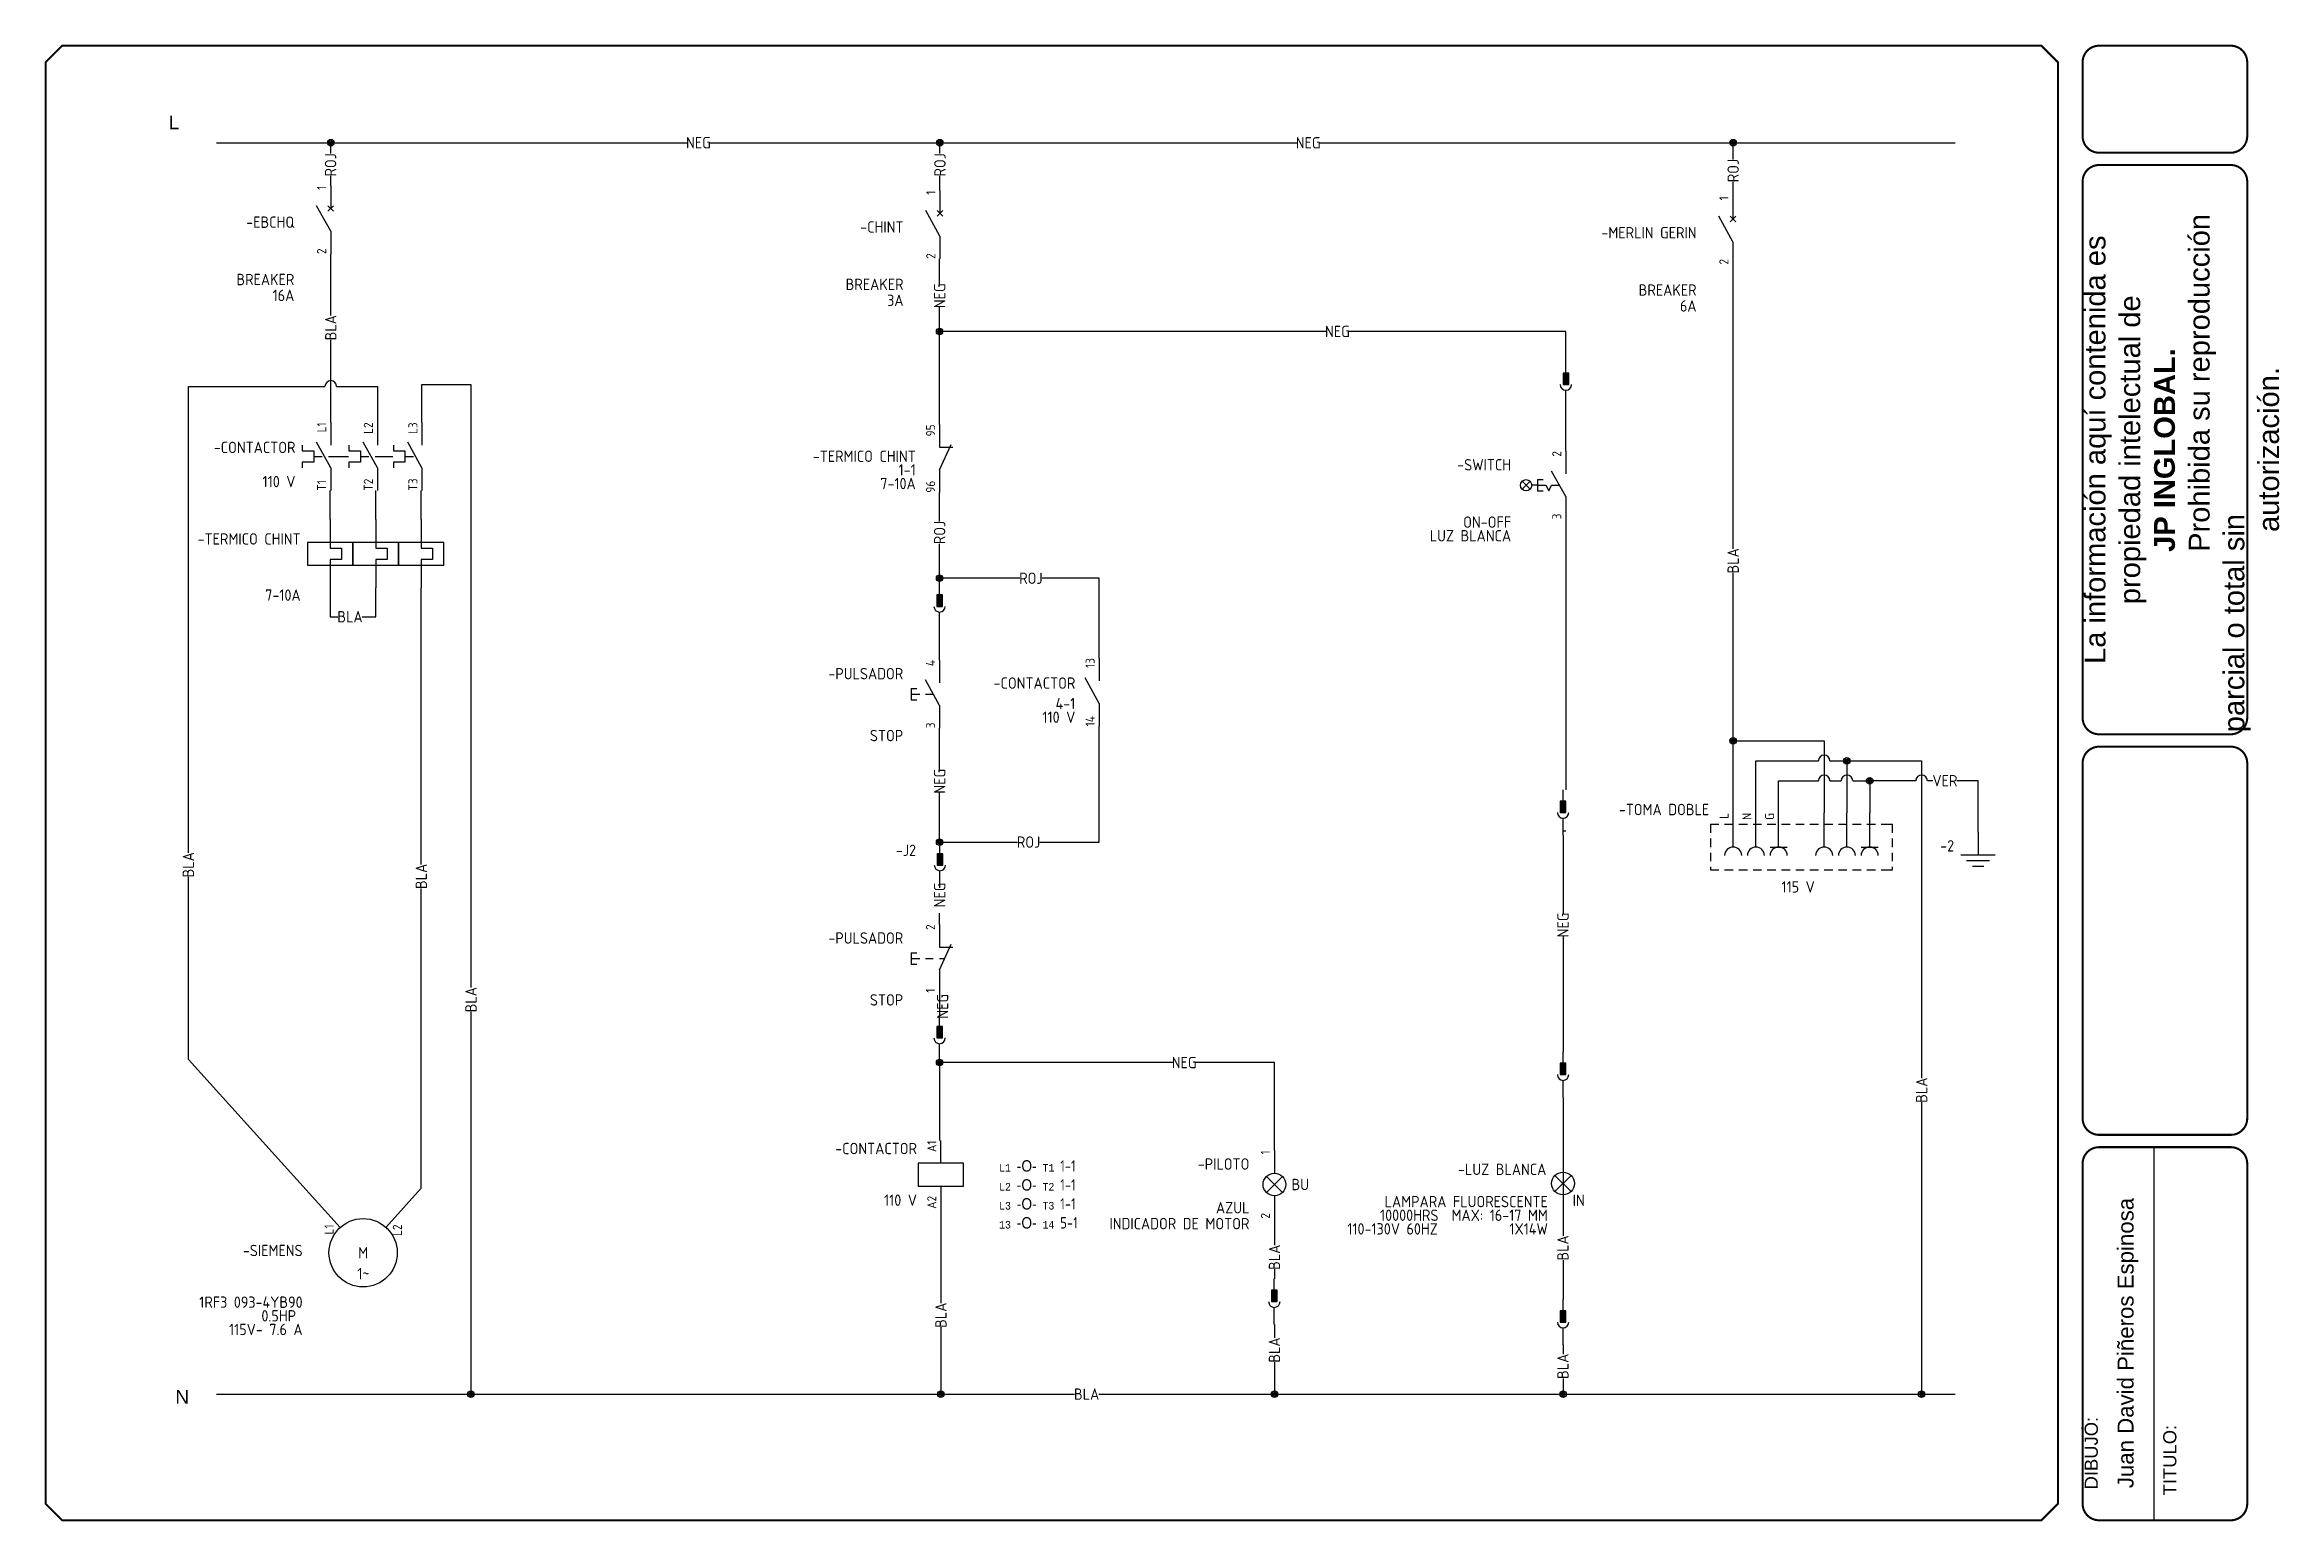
# Model space of a CAD drawing. Header units: inches. Extents: x 1 to 983, y 1 to 650.
import ezdxf
from ezdxf.enums import TextEntityAlignment as Align

# ---------------------------------------------------------------- set-up
doc = ezdxf.new("R2010")
doc.units = ezdxf.units.IN
doc.header["$MEASUREMENT"] = 0
for name, color, linetype in [('DESC', 150, 'Continuous'), ('DESCCHILD', 20, 'Continuous'), ('LINK', 9, 'Continuous'), ('LOC', 8, 'Continuous'), ('MISC', 7, 'Continuous'), ('SYMS', 7, 'Continuous'), ('TAGS', 150, 'Continuous'), ('TERMS', 123, 'Continuous'), ('TITLE', 7, 'Continuous'), ('WHT_12_THHN', 7, 'Continuous'), ('XREF', 7, 'Continuous'), ('XREFCHILD', 134, 'Continuous')]:
    doc.layers.add(name, color=color, linetype=linetype)
doc.styles.get("Standard").update_dxf_attribs({"font": 'arial.ttf'})
doc.styles.add('WD_IEC', font='ISOCP2.shx', dxfattribs={"width": 0.9, "height": 4})

msp = doc.modelspace()

# ---------------------------------------------------------------- texts
for s, p in [('L', (55.56, 612.41)), ('N', (58.47, 52.33))]:
    msp.add_text(s, height=6).set_placement(p)
at = {"layer": 'XREF', "insert": (420.49, 159.31), "char_height": 5, "attachment_point": 1, "style": 'WD_IEC'}
msp.add_mtext('{\\Fmonotxt.shx|c0;\\H0.67x;L1 }{\\Facaderef.shx|c0;-O-} {\\Fmonotxt.shx|c0;\\H0.67x;T1} 1-1\\P{\\Fmonotxt.shx|c0;\\H0.67x;L2 }{\\Facaderef.shx|c0;-O-} {\\Fmonotxt.shx|c0;\\H0.67x;T2} 1-1\\P{\\Fmonotxt.shx|c0;\\H0.67x;L3 }{\\Facaderef.shx|c0;-O-} {\\Fmonotxt.shx|c0;\\H0.67x;T3} 1-1\\P{\\Fmonotxt.shx|c0;\\H0.67x;13 }{\\Facaderef.shx|c0;-O-} {\\Fmonotxt.shx|c0;\\H0.67x;14} 5-1', dxfattribs=at)

# ---------------------------------------------------------------- blocks, each defined once
blk = doc.blocks.new('NO_NUM_acade_title')
blk.add_line((32.053, 5.711), (32.053, 0.032))
at = {"layer": 'TITLE'}
for p, q in [((30.594, 22.177), (30.594, 20.781)), ((30.594, 0.281), (30.594, 2.214))]:
    blk.add_line(p, q, dxfattribs=at)
at = {"layer": 'TITLE', "const_width": 0.0312}
blk.add_lwpolyline([(30.594, 0.281), (30.594, 22.177), (30.344, 22.427), (0.281, 22.427), (0.031, 22.177), (0.031, 0.281), (0.281, 0.031), (30.344, 0.031)], close=True, dxfattribs=at)
for points in [[(31.219, 22.427, 0.414214), (30.969, 22.177, 0.414214)], [(33.469, 22.177, 0.414214), (33.219, 22.427, 0.414214)], [(30.969, 21.052, 0.414214), (31.219, 20.802, 0.414214)], [(33.219, 20.802, 0.414214), (33.469, 21.052, 0.414214)], [(31.219, 20.615, 0.414214), (30.969, 20.365, 0.414214)], [(33.469, 20.365, 0.414214), (33.219, 20.615, 0.414214)], [(30.969, 12.219, 0.414214), (31.219, 11.969, 0.414214)], [(33.219, 11.969, 0.414214), (33.469, 12.219, 0.414214)], [(31.219, 11.781, 0.414214), (30.969, 11.531, 0.414214)], [(33.469, 11.531, 0.414214), (33.219, 11.781, 0.414214)], [(30.969, 6.135, 0.414214), (31.219, 5.885, 0.414214)], [(33.219, 5.885, 0.414214), (33.469, 6.135, 0.414214)], [(31.219, 5.698, 0.414214), (30.969, 5.448, 0.414214)], [(33.469, 5.448, 0.414214), (33.219, 5.698, 0.414214)], [(30.969, 0.281, 0.414214), (31.219, 0.031, 0.414214)], [(33.219, 0.031, 0.414214), (33.469, 0.281, 0.414214)]]:
    blk.add_lwpolyline(points, format="xyb", dxfattribs=at)
for points in [[(33.219, 22.427), (31.219, 22.427)], [(30.969, 22.177), (30.969, 21.052)], [(33.469, 22.177), (33.469, 21.052)], [(33.219, 20.802), (31.219, 20.802)], [(30.969, 20.365), (30.969, 12.219)], [(33.219, 20.615), (31.219, 20.615)], [(33.469, 20.365), (33.469, 12.219)], [(31.219, 11.969), (33.219, 11.969)], [(31.219, 11.781), (33.219, 11.781)], [(31.219, 5.885), (33.219, 5.885)], [(30.969, 5.448), (30.969, 0.281)], [(31.219, 5.698), (33.219, 5.698)], [(33.469, 5.448), (33.469, 0.281)], [(31.219, 0.031), (33.219, 0.031)]]:
    blk.add_lwpolyline(points, dxfattribs=at)
at = {"layer": 'TITLE', "color": 7, "const_width": 0.0312}
for points in [[(30.969, 11.531), (30.969, 6.135)], [(33.469, 11.531), (33.469, 6.135)]]:
    blk.add_lwpolyline(points, dxfattribs=at)
at = {"attachment_point": 1, "rotation": 90}
for s, width, heights, insert, char_height in [('\\pi1.0376;La información aquí contenida es \\P\\pi1.9451;propiedad intelectual de\\P\\pi2.7397;{\\fArial|b1|i0|c0|p34;JP INGLOBAL. \\P\\pi0.014096;}Prohibida su reproducción parcial o total sin \\P\\pi3.0418;autorización.', 8.53399, [2.581], (31, 12), 0.31623), ('Juan David Piñeros Espinosa', 4.87681, [0], (31.501, 0.518), 0.24167), ('DIBUJÓ:', 1.84714, [0], (31, 0.5), 0.2), ('TITULO:', 0.5, [0], (32.193, 0.41), 0.2)]:
    blk.add_mtext_dynamic_manual_height_columns(s, width=width, gutter_width=1, heights=heights, dxfattribs=dict(at, insert=insert, char_height=char_height))
blk = doc.blocks.new('VCB1')
for p, q in [((0, 7.5), (0, 2.5)), ((0, -2.5), (-3.12, 3.12)), ((0.62, 1.88), (-0.62, 3.12)), ((-0.62, 1.88), (0.62, 3.12)), ((0, -2.5), (0, -7.5))]:
    blk.add_line(p, q)
at = {"style": 'WD_IEC'}
for tag, p in [('INST', (-8, 5.25)), ('TAG1', (-8, -1.75)), ('LOC', (-8, 1.75)), ('RATING1', (-8, -6.35)), ('DESC1', (-8, -14.35)), ('DESC3', (-8, -21.35)), ('DESC2', (-8, -17.85))]:
    blk.add_attdef(tag, text='', height=2.5, dxfattribs=at).set_placement(p, align=Align.RIGHT)
blk.add_attdef('TERM01', text='', height=2, rotation=90, dxfattribs=at).set_placement((-1, 7.5), align=Align.RIGHT)
at = {"style": 'WD_IEC', "flags": 1}
for tag, p, height in [('X2TERM01', (0, 7.5), 0.32), ('MFG', (2.75, 6.5), 1.5), ('CAT', (2.75, 4), 1.5), ('X4LINK', (-2, 0), 0.32), ('X1LINK', (-0.5, 0), 0.32), ('X8TERM02', (0, -7.5), 0.32), ('ASSYCODE', (1, -9), 1), ('FAMILY', (1, -10.5), 1), ('CATDESC', (1, -12), 1), ('CONTACT', (1, -13.5), 1), ('COMMON', (2.25, -14.75), 1)]:
    blk.add_attdef(tag, p, '', height=height, dxfattribs=at)
at = {"style": 'WD_IEC'}
blk.add_attdef('TERM02', (-1, -7.5), '', height=2, rotation=90, dxfattribs=at)
at = {"lineweight": 15, "style": 'WD_IEC'}
blk.add_attdef('XREF', text='', height=2.5, dxfattribs=at).set_placement((-8, -10.35), align=Align.RIGHT)
blk = doc.blocks.new('WDDOT')
for radius in [0.72, 0.449, 0.223]:
    blk.add_circle((0, 0), radius)
blk = doc.blocks.new('VOL1')
for p, q in [((0, 7.5), (0, 1.25)), ((-5, 2.5), (-5, -2.5)), ((5, 2.5), (-5, 2.5)), ((0, 1.25), (2.5, 1.25)), ((2.5, 1.25), (2.5, -1.25)), ((5, -2.5), (5, 2.5)), ((-5, -2.5), (5, -2.5)), ((0, -1.25), (0, -7.5)), ((2.5, -1.25), (0, -1.25))]:
    blk.add_line(p, q)
at = {"style": 'WD_IEC'}
for tag, p in [('INST', (-6.5, 9)), ('LOC', (-6.5, 5.5)), ('RATING1', (-6.5, -2.5)), ('TAG1', (-6.5, 2)), ('XREF', (-6.5, -6.5)), ('DESC1', (-6.5, -10.35)), ('DESC2', (-6.5, -13.85)), ('DESC3', (-6.5, -17.35))]:
    blk.add_attdef(tag, text='', height=2.5, dxfattribs=at).set_placement(p, align=Align.RIGHT)
blk.add_attdef('TERM01', text='', height=2, rotation=90, dxfattribs=at).set_placement((-1, 7.5), align=Align.RIGHT)
at = {"style": 'WD_IEC', "flags": 1}
for tag, p, height in [('X2TERM01', (0, 7.5), 0.32), ('MFG', (2.75, 6.5), 1.5), ('CAT', (2.75, 4), 1.5), ('X4LINK', (-5, 0), 0.32), ('X1LINK', (5, 0), 0.32), ('ASSYCODE', (1, -4), 1), ('FAMILY', (1, -5.5), 1), ('X8TERM02', (0, -7.5), 0.32), ('CATDESC', (1, -7), 1)]:
    blk.add_attdef(tag, p, '', height=height, dxfattribs=at)
at = {"style": 'WD_IEC'}
blk.add_attdef('TERM02', (-1, -7.5), '', height=2, rotation=90, dxfattribs=at)
blk = doc.blocks.new('VOL2')
for p, q in [((0, 7.5), (0, 1.25)), ((-5, 2.5), (-5, -2.5)), ((5, 2.5), (-5, 2.5)), ((0, 1.25), (2.5, 1.25)), ((2.5, 1.25), (2.5, -1.25)), ((5, -2.5), (5, 2.5)), ((-5, -2.5), (5, -2.5)), ((0, -1.25), (0, -7.5)), ((2.5, -1.25), (0, -1.25))]:
    blk.add_line(p, q)
at = {"style": 'WD_IEC'}
for tag, p in [('INST', (-6.5, 9)), ('LOC', (-6.5, 5.5)), ('RATING1', (-6.5, -2.5)), ('TAG2', (-6.5, 2)), ('XREF', (-6.5, -6.5)), ('DESC1', (-6.5, -10.35)), ('DESC2', (-6.5, -13.85)), ('DESC3', (-6.5, -17.35))]:
    blk.add_attdef(tag, text='', height=2.5, dxfattribs=at).set_placement(p, align=Align.RIGHT)
blk.add_attdef('TERM01', text='', height=2, rotation=90, dxfattribs=at).set_placement((-1, 7.5), align=Align.RIGHT)
at = {"style": 'WD_IEC', "flags": 1}
for tag, p, height in [('X2TERM01', (0, 7.5), 0.32), ('X4LINK', (-5, 0), 0.32), ('X1LINK', (5, 0), 0.32), ('FAMILY', (1, -5.5), 1), ('X8TERM02', (0, -7.5), 0.32)]:
    blk.add_attdef(tag, p, '', height=height, dxfattribs=at)
at = {"style": 'WD_IEC'}
blk.add_attdef('TERM02', (-1, -7.5), '', height=2, rotation=90, dxfattribs=at)
blk = doc.blocks.new('VMS1')
for p, q in [((0, 2.5), (0, 7.5)), ((0, -2.5), (0, -7.5))]:
    blk.add_line(p, q)
blk.add_lwpolyline([(-5, 2.5), (-5, -2.5), (5, -2.5), (5, 2.5)], close=True)
at = {"style": 'WD_IEC'}
for tag, p in [('INST', (-5.25, 10.5)), ('LOC', (-5.25, 7.5)), ('TAG1', (-5.25, 4.5)), ('DESC1', (-5.25, -6.85)), ('DESC2', (-5.25, -9.85)), ('DESC3', (-5.25, -12.85))]:
    blk.add_attdef(tag, text='', height=2.5, dxfattribs=at).set_placement(p, align=Align.RIGHT)
blk.add_attdef('TERM01', text='', height=2, rotation=90, dxfattribs=at).set_placement((-1, 7.5), align=Align.RIGHT)
at = {"style": 'WD_IEC', "flags": 1}
for tag, p, height in [('X2TERM01', (0, 7.5), 0.32), ('X4LINK', (-5, 0), 0.32), ('X1LINK', (5, 0), 0.32), ('ASSYCODE', (1, -4), 1), ('FAMILY', (1, -5.5), 1), ('X8TERM02', (0, -7.5), 0.32), ('CATDESC', (1, -7), 1)]:
    blk.add_attdef(tag, p, '', height=height, dxfattribs=at)
at = {"style": 'WD_IEC', "flags": 9}
for tag, p in [('MFG', (-6, 1)), ('CAT', (-6, -1.5))]:
    blk.add_attdef(tag, text='', height=1.5, dxfattribs=at).set_placement(p, align=Align.RIGHT)
at = {"style": 'WD_IEC'}
blk.add_attdef('TERM02', (-1, -7.5), '', height=2, rotation=90, dxfattribs=at)
at = {"lineweight": 9, "style": 'WD_IEC'}
for tag, p in [('NO', (-5.5, -16.5)), ('NC', (-5.5, -19.5))]:
    blk.add_attdef(tag, text='', height=2.5, dxfattribs=at).set_placement(p, align=Align.TOP_RIGHT)
for tag, p in [('XREFNO', (-4, -16.5)), ('XREFNC', (-4, -19.5))]:
    blk.add_attdef(tag, text='', height=2.5, dxfattribs=at).set_placement(p, align=Align.TOP_LEFT)
blk = doc.blocks.new('VOL21')
for p, q in [((0, 7.5), (0, 2.5)), ((-6.25, 2.5), (-6.25, 1.25)), ((-6.25, 1.25), (-3.75, 1.25)), ((-3.75, 1.25), (-3.75, -1.25)), ((-3.75, 0), (-1.875, 0)), ((0, -2.5), (-3.125, 3.125)), ((-6.25, -1.25), (-6.25, -2.5)), ((-3.75, -1.25), (-6.25, -1.25)), ((0, -2.5), (0, -7.5))]:
    blk.add_line(p, q)
at = {"style": 'WD_IEC'}
for tag, p in [('INST', (-7.75, 6.75)), ('LOC', (-7.75, 3.75)), ('TAG2', (-7.75, 0.75)), ('DESC1', (-7.75, -6.75)), ('XREF', (-7.75, -3.75)), ('DESC2', (-7.75, -9.75)), ('DESC3', (-7.75, -12.75))]:
    blk.add_attdef(tag, text='', height=2.5, dxfattribs=at).set_placement(p, align=Align.RIGHT)
blk.add_attdef('TERM01', text='', height=2, rotation=90, dxfattribs=at).set_placement((-1, 7.5), align=Align.RIGHT)
at = {"style": 'WD_IEC', "flags": 1}
for tag, p, height in [('X2TERM01', (0, 7.5), 0.32), ('X4LINK', (-6.375, 0), 0.32), ('X1LINK', (-0.5, 0), 0.32), ('CONTACT', (4, -3.5), 1), ('FAMILY', (4, -5), 1), ('COMMON', (5.25, -4.75), 1), ('X8TERM02', (0, -7.5), 0.32)]:
    blk.add_attdef(tag, p, '', height=height, dxfattribs=at)
at = {"style": 'WD_IEC'}
blk.add_attdef('TERM02', (-1, -7.5), '', height=2, rotation=90, dxfattribs=at)
blk = doc.blocks.new('VPB11')
for p, q in [((0, 7.5), (0, 2.5)), ((-6.25, 1.25), (-6.25, -1.25)), ((-6.25, 1.25), (-5, 1.25)), ((-6.25, 0), (-4.375, 0)), ((0, -2.5), (-3.125, 3.125)), ((-3.125, 0), (-1.389, 0)), ((-6.25, -1.25), (-5, -1.25)), ((0, -2.5), (0, -7.5))]:
    blk.add_line(p, q)
at = {"style": 'WD_IEC'}
for tag, p in [('INST', (-8, 10.25)), ('TAG1', (-8, 3.25)), ('LOC', (-8, 6.75)), ('DESC1', (-8, -10.35)), ('DESC2', (-8, -13.85)), ('DESC3', (-8, -17.35))]:
    blk.add_attdef(tag, text='', height=2.5, dxfattribs=at).set_placement(p, align=Align.RIGHT)
blk.add_attdef('TERM01', text='', height=2, rotation=90, dxfattribs=at).set_placement((-1, 7.5), align=Align.RIGHT)
at = {"style": 'WD_IEC', "flags": 1}
for tag, p, height in [('X2TERM01', (0, 7.5), 0.32), ('CONTACT', (0.5, 4.5), 1), ('X1LINK', (0, 0), 0.32), ('COMMON', (1.75, 3.25), 1), ('ASSYCODE', (1, -4), 1), ('FAMILY', (1, -5.5), 1), ('X8TERM02', (0, -7.5), 0.32), ('CATDESC', (1, -7), 1)]:
    blk.add_attdef(tag, p, '', height=height, dxfattribs=at)
at = {"style": 'WD_IEC', "flags": 9}
for tag, p in [('MFG', (-8.5, -0.25)), ('CAT', (-8.5, -2.75))]:
    blk.add_attdef(tag, text='', height=1.5, dxfattribs=at).set_placement(p, align=Align.RIGHT)
at = {"style": 'WD_IEC'}
blk.add_attdef('TERM02', (-1, -7.5), '', height=2, rotation=90, dxfattribs=at)
at = {"lineweight": 15, "style": 'WD_IEC'}
blk.add_attdef('XREF', text='', height=2.5, dxfattribs=at).set_placement((-8, -6.35), align=Align.RIGHT)
blk = doc.blocks.new('VPB12')
for p, q in [((0, 7.5), (0, 2.5)), ((-6.25, 1.25), (-6.25, -1.25)), ((-6.25, 1.25), (-5, 1.25)), ((-6.25, 0), (-4.38, 0)), ((-3.12, 0), (-1.39, 0)), ((0, -2.5), (2.5, 3.12)), ((0, 2.5), (2.87, 2.5)), ((0, 0), (1.11, 0)), ((-6.25, -1.25), (-5, -1.25)), ((0, -2.5), (0, -7.5))]:
    blk.add_line(p, q)
at = {"style": 'WD_IEC'}
for tag, p in [('INST', (-8, 10.25)), ('TAG1', (-8, 3.25)), ('LOC', (-8, 6.75)), ('DESC1', (-8, -10.35)), ('DESC2', (-8, -13.85)), ('DESC3', (-8, -17.35))]:
    blk.add_attdef(tag, text='', height=2.5, dxfattribs=at).set_placement(p, align=Align.RIGHT)
blk.add_attdef('TERM01', text='', height=2, rotation=90, dxfattribs=at).set_placement((-1, 7.5), align=Align.RIGHT)
at = {"style": 'WD_IEC', "flags": 1}
for tag, p, height in [('X2TERM01', (0, 7.5), 0.32), ('CONTACT', (0.5, 4.5), 1), ('X1LINK', (1.5, 0), 0.32), ('COMMON', (1.75, 3.25), 1), ('ASSYCODE', (1, -4), 1), ('FAMILY', (1, -5.5), 1), ('X8TERM02', (0, -7.5), 0.32), ('CATDESC', (1, -7), 1)]:
    blk.add_attdef(tag, p, '', height=height, dxfattribs=at)
at = {"style": 'WD_IEC', "flags": 9}
for tag, p in [('MFG', (-8.5, -0.25)), ('CAT', (-8.5, -2.75))]:
    blk.add_attdef(tag, text='', height=1.5, dxfattribs=at).set_placement(p, align=Align.RIGHT)
at = {"style": 'WD_IEC'}
blk.add_attdef('TERM02', (-1, -7.5), '', height=2, rotation=90, dxfattribs=at)
at = {"lineweight": 15, "style": 'WD_IEC'}
blk.add_attdef('XREF', text='', height=2.5, dxfattribs=at).set_placement((-8, -6.35), align=Align.RIGHT)
blk = doc.blocks.new('VCR21')
for p, q in [((0, 7.5), (0, 2.5)), ((0, -2.5), (-3.12, 3.12)), ((0, -2.5), (0, -7.5))]:
    blk.add_line(p, q)
at = {"style": 'WD_IEC'}
for tag, p in [('INST', (-5.25, 6.75)), ('LOC', (-5.25, 3.75)), ('TAG2', (-5.25, 0.75)), ('DESC1', (-5.25, -6.75)), ('XREF', (-5.25, -3.75)), ('DESC2', (-5.25, -9.75)), ('DESC3', (-5.25, -12.75))]:
    blk.add_attdef(tag, text='', height=2.5, dxfattribs=at).set_placement(p, align=Align.RIGHT)
blk.add_attdef('TERM01', text='', height=2, rotation=90, dxfattribs=at).set_placement((-1, 7.5), align=Align.RIGHT)
at = {"style": 'WD_IEC', "flags": 1}
for tag, p, height in [('X2TERM01', (0, 7.5), 0.32), ('X4LINK', (-2.75, 0), 0.32), ('X1LINK', (-0.5, 0), 0.32), ('CONTACT', (4, -3.5), 1), ('FAMILY', (4, -5), 1), ('COMMON', (5.25, -4.75), 1), ('X8TERM02', (0, -7.5), 0.32)]:
    blk.add_attdef(tag, p, '', height=height, dxfattribs=at)
at = {"style": 'WD_IEC'}
blk.add_attdef('TERM02', (-1, -7.5), '', height=2, rotation=90, dxfattribs=at)
blk = doc.blocks.new('VLT1B')
for p, q in [((0, 7.5), (0, 2.5)), ((-1.77, -1.77), (1.77, 1.77)), ((1.77, -1.77), (-1.77, 1.77)), ((0, -2.5), (0, -7.5))]:
    blk.add_line(p, q)
blk.add_circle((0, 0), 2.5)
at = {"style": 'WD_IEC'}
for tag, p in [('INST', (-5.5, 10.25)), ('TAG1', (-5.5, 3.25)), ('LOC', (-5.5, 6.75)), ('DESC1', (-5.5, -6.35)), ('DESC2', (-5.5, -9.85)), ('DESC3', (-5.5, -13.35))]:
    blk.add_attdef(tag, text='', height=2.5, dxfattribs=at).set_placement(p, align=Align.RIGHT)
blk.add_attdef('TERM01', text='', height=2, rotation=90, dxfattribs=at).set_placement((-1, 7.5), align=Align.RIGHT)
at = {"style": 'WD_IEC', "flags": 1}
for tag, p, height in [('X2TERM01', (0, 7.5), 0.32), ('X4LINK', (-3, 0), 0.32), ('X1LINK', (3, 0), 0.32), ('ASSYCODE', (1, -4), 1), ('FAMILY', (1, -5.5), 1), ('X8TERM02', (0, -7.5), 0.32), ('CATDESC', (1, -7), 1)]:
    blk.add_attdef(tag, p, '', height=height, dxfattribs=at)
at = {"style": 'WD_IEC', "flags": 9}
for tag, p in [('MFG', (-6, -0.25)), ('CAT', (-6, -2.75))]:
    blk.add_attdef(tag, text='', height=1.5, dxfattribs=at).set_placement(p, align=Align.RIGHT)
at = {"style": 'WD_IEC'}
blk.add_attdef('TERM02', (-1, -7.5), '', height=2, rotation=90, dxfattribs=at)
at = {"lineweight": 13, "style": 'WD_IEC'}
blk.add_attdef('COLOR', text='', height=2.5, dxfattribs=at).set_placement((3.75, 0), align=Align.MIDDLE_LEFT)
at = {"lineweight": 15, "style": 'WD_IEC'}
for tag, p in [('WDTAGALT', (-5.5, -21.5)), ('XREF', (-5.5, -18))]:
    blk.add_attdef(tag, text='', height=2.5, dxfattribs=at).set_placement(p, align=Align.RIGHT)
blk = doc.blocks.new('VMO1M9')
blk.add_circle((0, 0), 7.5)
at = {"style": 'WD_IEC'}
for tag, p in [('INST', (-13.29, 5.25)), ('TAG1', (-13.29, -0.75)), ('LOC', (-13.29, 2.25)), ('RATING1', (-13.29, -4.8)), ('DESC1', (-13.29, -12.1)), ('DESC2', (-13.29, -15.1)), ('DESC3', (-13.29, -18.1))]:
    blk.add_attdef(tag, text='', height=2.5, dxfattribs=at).set_placement(p, align=Align.RIGHT)
for tag, p in [('TERM01', (-6.47, 6.21)), ('TERM02', (8.52, 6.21))]:
    blk.add_attdef(tag, text='', height=2, rotation=90, dxfattribs=at).set_placement(p, align=Align.RIGHT)
at = {"style": 'WD_IEC', "flags": 1}
for tag, p, height in [('X0TERM01', (-5.03, 5.56), 0.32), ('X0TERM02', (5.02, 5.58), 0.32), ('MFG', (7.54, 6.5), 1.5), ('CAT', (7.54, 4), 1.5), ('X4LINK', (-7.55, -0.02), 0.32), ('X1LINK', (7.45, -0.02), 0.32), ('ASSYCODE', (7.65, -4), 1), ('FAMILY', (7.65, -5.5), 1), ('CATDESC', (7.65, -7), 1)]:
    blk.add_attdef(tag, p, '', height=height, dxfattribs=at)
at = {"style": 'WD_IEC'}
for tag, p in [('M', (0, 0)), ('1~', (0.04, -4.59))]:
    blk.add_attdef(tag, text='', height=2.5, dxfattribs=at).set_placement(p, align=Align.MIDDLE)
at = {"lineweight": 15, "style": 'WD_IEC'}
blk.add_attdef('XREF', text='', height=2.5, dxfattribs=at).set_placement((-13.29, -9.1), align=Align.RIGHT)
at = {"style": 'WD_IEC', "width": 0.9}
blk.add_attdef('WDTAGALT', text='', height=2.5, dxfattribs=at).set_placement((-13.29, -21.1), align=Align.RIGHT)
blk = doc.blocks.new('VPB11S76')
for p, q in [((0, 7.5), (0, 2.5)), ((-9.63, -0.88), (-7.87, 0.88)), ((-7.87, -0.88), (-9.63, 0.88)), ((-6.25, 0), (-7.5, 0)), ((-6.25, 1.25), (-6.25, -1.25)), ((-6.25, 1.25), (-5, 1.25)), ((-6.25, 0), (-4.38, 0)), ((-4.38, 0), (-3.75, -1.25)), ((-3.75, -1.25), (-3.13, 0)), ((0, -2.5), (-3.13, 3.13)), ((-3.13, 0), (-1.39, 0)), ((-6.25, -1.25), (-5, -1.25)), ((0, -2.5), (0, -7.5))]:
    blk.add_line(p, q)
blk.add_circle((-8.75, 0), 1.25)
at = {"style": 'WD_IEC'}
for tag, p in [('INST', (-12.03, 9.25)), ('TAG1', (-12.03, 3.25)), ('LOC', (-12.03, 6.25)), ('DESC1', (-12.03, -9.35)), ('DESC3', (-12.03, -15.35)), ('DESC2', (-12.03, -12.35))]:
    blk.add_attdef(tag, text='', height=2.5, dxfattribs=at).set_placement(p, align=Align.RIGHT)
blk.add_attdef('TERM01', text='', height=2, rotation=90, dxfattribs=at).set_placement((-1, 7.5), align=Align.RIGHT)
at = {"style": 'WD_IEC', "flags": 1}
for tag, p, height in [('X2TERM01', (0, 7.5), 0.32), ('CONTACT', (0.5, 4.5), 1), ('X1LINK', (0, 0), 0.32), ('COMMON', (1.75, 3.25), 1), ('ASSYCODE', (1, -4), 1), ('FAMILY', (1, -5.5), 1), ('X8TERM02', (0, -7.5), 0.32), ('CATDESC', (1, -7), 1)]:
    blk.add_attdef(tag, p, '', height=height, dxfattribs=at)
at = {"style": 'WD_IEC', "flags": 9}
for tag, p in [('MFG', (-12.53, -0.25)), ('CAT', (-12.53, -2.75))]:
    blk.add_attdef(tag, text='', height=1.5, dxfattribs=at).set_placement(p, align=Align.RIGHT)
at = {"style": 'WD_IEC'}
blk.add_attdef('TERM02', (-1, -7.5), '', height=2, rotation=90, dxfattribs=at)
at = {"lineweight": 15, "style": 'WD_IEC'}
blk.add_attdef('XREF', text='', height=2.5, dxfattribs=at).set_placement((-12.03, -6.35), align=Align.RIGHT)
blk = doc.blocks.new('VLT1H24')
for p, q in [((0, 7.5), (0, 2.5)), ((-1.77, -1.77), (1.77, 1.77)), ((1.77, -1.77), (-1.77, 1.77)), ((0, -2.5), (0, -7.5))]:
    blk.add_line(p, q)
blk.add_circle((0, 0), 2.5)
at = {"style": 'WD_IEC'}
for tag, p in [('INST', (-3.67, 7.86)), ('LOC', (-3.67, 4.86)), ('TAG1', (-3.67, 1.86)), ('DESC1', (-3.32, -5.22)), ('DESC3', (-3.32, -11.22)), ('DESC2', (-3.32, -8.22))]:
    blk.add_attdef(tag, text='', height=2.5, dxfattribs=at).set_placement(p, align=Align.RIGHT)
blk.add_attdef('TERM01', text='', height=2, rotation=90, dxfattribs=at).set_placement((-0.99, 7.39), align=Align.RIGHT)
at = {"style": 'WD_IEC', "flags": 1}
for tag, p, height in [('X2TERM01', (0, 7.5), 0.32), ('X8TERM02', (0, -7.5), 0.32), ('ASSYCODE', (2.72, -7.44), 1), ('FAMILY', (2.72, -8.94), 1), ('CATDESC', (2.72, -10.44), 1)]:
    blk.add_attdef(tag, p, '', height=height, dxfattribs=at)
at = {"style": 'WD_IEC', "flags": 9}
for tag, p in [('MFG', (6.1, 5.14)), ('CAT', (6.1, 2.64))]:
    blk.add_attdef(tag, text='', height=1.5, dxfattribs=at).set_placement(p, align=Align.RIGHT)
at = {"lineweight": 15, "style": 'WD_IEC'}
blk.add_attdef('XREF', text='', height=2.5, dxfattribs=at).set_placement((-3.32, -2.22), align=Align.RIGHT)
at = {"style": 'WD_IEC'}
blk.add_attdef('TERM02', (-1, -7.5), '', height=2, rotation=90, dxfattribs=at)
at = {"lineweight": 15, "style": 'WD_IEC'}
blk.add_attdef('TYPE', (2.13, -4.94), '', height=2.5, dxfattribs=at)
at = {"style": 'WD_IEC', "width": 0.9}
blk.add_attdef('WDTAGALT', text='', height=2.5, dxfattribs=at).set_placement((-3.32, -14.22), align=Align.RIGHT)
blk = doc.blocks.new('VCN1RDUP')
at = {"linetype": 'Continuous'}
for p, q in [((0, -7.5), (0, 0)), ((5, -7.5), (5, 0)), ((10, -7.5), (10, 0)), ((20, -7.5), (20, 0)), ((25, -7.5), (25, 0)), ((30, -7.5), (30, 0))]:
    blk.add_line(p, q, dxfattribs=at)
for p, q in [((-5, -2.5), (-3.125, -2.5)), ((-5, -2.5), (-5, -4.375)), ((-1.875, -2.5), (0, -2.5)), ((1.25, -2.5), (3.125, -2.5)), ((4.375, -2.5), (6.25, -2.5)), ((7.5, -2.5), (9.375, -2.5)), ((10.625, -2.5), (12.5, -2.5)), ((13.75, -2.5), (15.625, -2.5)), ((16.875, -2.5), (18.75, -2.5)), ((20, -2.5), (21.875, -2.5)), ((23.125, -2.5), (25, -2.5)), ((26.25, -2.5), (28.125, -2.5)), ((29.375, -2.5), (31.25, -2.5)), ((32.5, -2.5), (35, -2.5)), ((35, -4.375), (35, -2.5)), ((-5, -5.625), (-5, -7.5)), ((-5, -8.75), (-5, -10.625)), ((8.125, -7.5), (11.875, -7.5)), ((28.125, -7.5), (31.875, -7.5)), ((35, -7.5), (35, -5.625)), ((35, -10.625), (35, -8.75)), ((-5, -11.875), (-5, -12.5)), ((-5, -12.5), (-3.125, -12.5)), ((-1.875, -12.5), (0, -12.5)), ((1.25, -12.5), (3.125, -12.5)), ((4.375, -12.5), (6.25, -12.5)), ((7.5, -12.5), (9.375, -12.5)), ((10.625, -12.5), (12.5, -12.5)), ((13.75, -12.5), (15.625, -12.5)), ((16.875, -12.5), (18.75, -12.5)), ((20, -12.5), (21.875, -12.5)), ((23.125, -12.5), (25, -12.5)), ((26.25, -12.5), (28.125, -12.5)), ((29.375, -12.5), (31.25, -12.5)), ((32.5, -12.5), (35, -12.5)), ((35, -12.5), (35, -11.875))]:
    blk.add_line(p, q)
for centre in [(0, -9.375), (5, -9.375), (10, -9.375), (20, -9.375), (25, -9.375), (30, -9.375)]:
    blk.add_arc(centre, 1.875, 0, 180)
at = {"style": 'WD_IEC'}
for tag, p in [('INST', (-5.25, 10)), ('RATING1', (-5.25, 3)), ('LOC', (-5.25, 6.5)), ('TAG1', (-5.25, -0.5))]:
    blk.add_attdef(tag, text='', height=2.5, dxfattribs=at).set_placement(p, align=Align.RIGHT)
at = {"style": 'WD_IEC', "flags": 1}
for tag, p, height in [('X2TERM01', (0, 0), 0.32), ('X2TERM02', (5, 0), 0.32), ('X2TERM03', (10, 0), 0.32), ('X2TERM04', (20, 0), 0.32), ('X2TERM05', (25, 0), 0.32), ('X2TERM06', (30, 0), 0.32), ('ASSYCODE', (36, -14), 1), ('FAMILY', (36, -15.5), 1), ('CATDESC', (36, -17), 1)]:
    blk.add_attdef(tag, p, '', height=height, dxfattribs=at)
at = {"style": 'WD_IEC', "flags": 9}
for tag, p in [('MFG', (-6, -4)), ('CAT', (-6, -6.5))]:
    blk.add_attdef(tag, text='', height=1.5, dxfattribs=at).set_placement(p, align=Align.RIGHT)
at = {"style": 'WD_IEC'}
for tag, p in [('TERM01', (-1, 0)), ('TERM02', (4, 0)), ('TERM03', (9, 0)), ('TERM04', (19, 0)), ('TERM05', (24, 0)), ('TERM06', (29, 0))]:
    blk.add_attdef(tag, text='', height=2, rotation=90, dxfattribs=at).set_placement(p, align=Align.RIGHT)
at = {"lineweight": 15, "style": 'WD_IEC'}
blk.add_attdef('XREF', text='', height=2.5, dxfattribs=at).set_placement((-6, -11.5), align=Align.RIGHT)
at = {"style": 'WD_IEC'}
for tag, p in [('DESC2', (15, -19.75)), ('DESC1', (15, -16.25)), ('DESC3', (15, -23.25))]:
    blk.add_attdef(tag, text='', height=2.5, dxfattribs=at).set_placement(p, align=Align.MIDDLE)
blk = doc.blocks.new('VGND2')
for p, q in [((0, 0), (0, -5)), ((-3.75, -5), (3.75, -5)), ((-2.5, -6.25), (2.5, -6.25)), ((-1.25, -7.5), (1.25, -7.5))]:
    blk.add_line(p, q)
at = {"style": 'WD_IEC'}
for tag, p in [('INST', (-5.25, 2.75)), ('LOC', (-5.25, -0.75)), ('TAG1', (-5.25, -4.25))]:
    blk.add_attdef(tag, text='', height=2.5, dxfattribs=at).set_placement(p, align=Align.RIGHT)
at = {"style": 'WD_IEC', "flags": 1}
blk.add_attdef('X2TERM01', (0, 0), '', height=0.32, dxfattribs=at)
blk = doc.blocks.new('VC01PJ')
for p, q in [((0, 2.5), (0, 5)), ((0, -5), (0, -1.25))]:
    blk.add_line(p, q)
blk.add_lwpolyline([(-0.63, 0), (0.62, 0), (0.62, 2.5), (-0.63, 2.5)], close=True)
blk.add_arc((0, 0), 1.25, 180, 0)
blk.add_solid([(-0.63, 2.5), (-0.63, 0), (0.62, 2.5), (0.62, 0)])
at = {"style": 'WD_IEC'}
for tag, p in [('INST', (-5.25, 8)), ('LOC', (-5.25, 5)), ('TAG1', (-5.25, 2)), ('DESC1', (-5.25, -5.6)), ('DESC3', (-5.25, -11.6)), ('DESC2', (-5.25, -8.6))]:
    blk.add_attdef(tag, text='', height=2.5, dxfattribs=at).set_placement(p, align=Align.RIGHT)
at = {"style": 'WD_IEC', "flags": 1}
for tag, p, height in [('X2TERM02', (0, 5), 0.32), ('MFG', (2.75, 4), 1.5), ('X4LINK', (-1.25, 1.25), 0.32), ('X2TERMDESC02', (0, 4.48), 0.32), ('X1LINK', (1.25, 1.25), 0.32), ('CAT', (2.75, 1.5), 1.5), ('X8TERM01', (0, -5), 0.32), ('ASSYCODE', (2.75, -2.75), 1), ('FAMILY', (2.75, -4.25), 1), ('CATDESC', (2.75, -5.75), 1), ('X8TERMDESC01', (0, -5.52), 0.32)]:
    blk.add_attdef(tag, p, '', height=height, dxfattribs=at)
at = {"style": 'WD_IEC'}
blk.add_attdef('TERM02', text='', height=2, rotation=90, dxfattribs=at).set_placement((-1, 5), align=Align.RIGHT)
blk.add_attdef('TERM01', (-1, -5), '', height=2, rotation=90, dxfattribs=at)
blk = doc.blocks.new('VC02PJ')
for p, q in [((0, 2.5), (0, 5)), ((0, -5), (0, -1.25))]:
    blk.add_line(p, q)
blk.add_lwpolyline([(-0.63, 0), (0.62, 0), (0.62, 2.5), (-0.63, 2.5)], close=True)
blk.add_arc((0, 0), 1.25, 180, 0)
blk.add_solid([(-0.63, 2.5), (-0.63, 0), (0.62, 2.5), (0.62, 0)])
at = {"style": 'WD_IEC'}
for tag, p in [('INST', (-5.25, 8)), ('LOC', (-5.25, 5)), ('TAG2', (-5.25, 2)), ('DESC1', (-5.25, -5.6)), ('DESC3', (-5.25, -11.6)), ('DESC2', (-5.25, -8.6))]:
    blk.add_attdef(tag, text='', height=2.5, dxfattribs=at).set_placement(p, align=Align.RIGHT)
at = {"style": 'WD_IEC', "flags": 1}
for tag, p, height in [('X2TERM02', (0, 5), 0.32), ('X4LINK', (-1.25, 1.25), 0.32), ('X2TERMDESC02', (0, 4.48), 0.32), ('X1LINK', (1.25, 1.25), 0.32), ('X8TERM01', (0, -5), 0.32), ('FAMILY', (2.75, -4.25), 1), ('X8TERMDESC01', (0, -5.52), 0.32)]:
    blk.add_attdef(tag, p, '', height=height, dxfattribs=at)
at = {"style": 'WD_IEC'}
blk.add_attdef('TERM02', text='', height=2, rotation=90, dxfattribs=at).set_placement((-1, 5), align=Align.RIGHT)
blk.add_attdef('TERM01', (-1, -5), '', height=2, rotation=90, dxfattribs=at)
blk = doc.blocks.new('HT0_LGENERIC')
at = {"style": 'WD_IEC'}
blk.add_attdef('COLOR', text='', height=2.5, dxfattribs=at).set_placement((0, 0), align=Align.MIDDLE_CENTER)
for tag, p in [('X4_TINY_DOT_DONT_REMOVE', (-2.5, 0)), ('X1_TINY_DOT_DONT_REMOVE', (2.5, 0))]:
    blk.add_attdef(tag, p, '', height=0.002, dxfattribs=at)
at = {"style": 'WD_IEC', "flags": 1}
for tag, p in [('X4TERM01', (-2.5, 0)), ('X1TERM01', (2.5, 0))]:
    blk.add_attdef(tag, p, '', height=0.2, dxfattribs=at)
blk = doc.blocks.new('VT0_LGENERIC')
at = {"style": 'WD_IEC'}
blk.add_attdef('COLOR', text='', height=2.5, rotation=90, dxfattribs=at).set_placement((0, 0), align=Align.MIDDLE_CENTER)
at = {"style": 'WD_IEC', "flags": 1}
for tag, p in [('X2TERM01', (0, 4)), ('X8TERM01', (0, -4))]:
    blk.add_attdef(tag, p, '', height=0.16, rotation=90, dxfattribs=at)
at = {"style": 'WD_IEC'}
for tag, p in [('X2_TINY_DOT_DONT_REMOVE', (0, 4)), ('X8_TINY_DOT_DONT_REMOVE', (0, -4))]:
    blk.add_attdef(tag, p, '', height=0.0001, rotation=90, dxfattribs=at)
blk = doc.blocks.new('VCR22')
for p, q in [((0, 7.5), (0, 2.5)), ((0, -2.5), (2.5, 3.12)), ((0, 2.5), (2.87, 2.5)), ((0, -2.5), (0, -7.5))]:
    blk.add_line(p, q)
at = {"style": 'WD_IEC'}
for tag, p in [('INST', (-5.25, 5.25)), ('TAG2', (-5.25, -0.75)), ('LOC', (-5.25, 2.25)), ('DESC1', (-5.25, -6.75)), ('XREF', (-5.25, -3.75)), ('DESC2', (-5.25, -9.75)), ('DESC3', (-5.25, -12.75))]:
    blk.add_attdef(tag, text='', height=2.5, dxfattribs=at).set_placement(p, align=Align.RIGHT)
blk.add_attdef('TERM01', text='', height=2, rotation=90, dxfattribs=at).set_placement((-1, 7.5), align=Align.RIGHT)
at = {"style": 'WD_IEC', "flags": 1}
for tag, p, height in [('X2TERM01', (0, 7.5), 0.32), ('X4LINK', (-0.55, 0), 0.32), ('X1LINK', (1.92, 0), 0.32), ('CONTACT', (4, -3.5), 1), ('FAMILY', (4, -5), 1), ('COMMON', (5.25, -4.75), 1), ('X8TERM02', (0, -7.5), 0.32)]:
    blk.add_attdef(tag, p, '', height=height, dxfattribs=at)
at = {"style": 'WD_IEC'}
blk.add_attdef('TERM02', (-1, -7.5), '', height=2, rotation=90, dxfattribs=at)

# ---------------------------------------------------------------- linework, layer by layer
at = {"layer": 'LINK'}
for points in [[(125.79, 468.58), (134.55, 468.58)], [(146.3, 468.58), (154.13, 468.58)], [(136.55, 425.86), (136.55, 425.86)], [(156.55, 425.86), (156.55, 425.86)]]:
    msp.add_lwpolyline(points, dxfattribs=at)
at = {"layer": 'WHT_12_THHN'}
for p, q in [((76.5, 606.5), (283.33, 606.5)), ((126.79, 601.68), (126.79, 606.5)), ((293.42, 606.5), (551.32, 606.5)), ((394.51, 601.68), (394.51, 606.5)), ((561.41, 606.5), (840.64, 606.5)), ((743.12, 599.15), (743.12, 606.5)), ((126.79, 587.57), (126.79, 591.88)), ((394.51, 585.44), (394.51, 591.88)), ((743.12, 582.95), (743.12, 589.35)), ((126.79, 530.49), (126.79, 557.57)), ((394.38, 544.26), (394.38, 555.44)), ((743.12, 428.03), (743.12, 552.95)), ((394.38, 482.69), (394.38, 534.17)), ((564.17, 523.53), (394.38, 523.53)), ((669.61, 523.53), (574.26, 523.53)), ((669.61, 510.18), (669.61, 523.53)), ((126.79, 483.58), (126.79, 519.9)), ((64.21, 499.38), (124.25, 499.38)), ((64.21, 294.45), (64.21, 499.38)), ((129.33, 499.38), (147.3, 499.38)), ((147.3, 499.38), (147.3, 483.58)), ((166.88, 483.58), (166.88, 500.17)), ((166.88, 500.17), (188.4, 500.17)), ((188.4, 500.17), (188.4, 235.16)), ((669.61, 470.95), (669.61, 490.18)), ((126.55, 440.86), (126.55, 453.58)), ((146.55, 440.86), (146.55, 453.58)), ((166.55, 440.86), (166.55, 453.58)), ((394.38, 440.07), (394.38, 452.69)), ((669.61, 440.95), (669.61, 322.13)), ((394.38, 424.72), (394.38, 430.27)), ((394.38, 414.63), (394.38, 424.72)), ((429.59, 415.09), (394.38, 415.09)), ((394.38, 412.73), (394.38, 414.63)), ((464.52, 415.09), (439.39, 415.09)), ((464.52, 380.01), (464.52, 415.09)), ((743.12, 343.58), (743.12, 417.44)), ((126.55, 410.86), (126.55, 398.16)), ((146.55, 398.16), (146.55, 410.86)), ((166.55, 289.35), (166.55, 410.86)), ((126.55, 398.16), (129.95, 398.16)), ((140.54, 398.16), (146.55, 398.16)), ((394.38, 379.14), (394.38, 392.73)), ((394.38, 330.91), (394.38, 349.14)), ((464.52, 299.14), (464.52, 350.01)), ((743.12, 311.94), (743.12, 343.58)), ((743.12, 343.58), (783.12, 343.58)), ((753.12, 311.94), (753.12, 334.81)), ((753.12, 334.81), (780.58, 334.81)), ((783.12, 343.58), (783.12, 311.94)), ((785.66, 334.81), (793.12, 334.81)), ((793.12, 334.81), (793.12, 311.94)), ((793.12, 334.81), (825.95, 334.81)), ((825.95, 334.81), (825.95, 195.41)), ((763.12, 311.94), (763.12, 326.05)), ((763.12, 326.05), (780.58, 326.05)), ((785.66, 326.05), (790.58, 326.05)), ((795.66, 326.05), (803.12, 326.05)), ((803.12, 326.05), (803.12, 311.94)), ((823.41, 326.05), (803.12, 326.05)), ((830.9, 326.05), (828.49, 326.05)), ((850.74, 326.05), (841.49, 326.05)), ((850.74, 303.49), (850.74, 326.05)), ((394.38, 299.02), (394.38, 320.82)), ((394.38, 299.14), (428.57, 299.14)), ((438.37, 299.14), (464.52, 299.14)), ((669.61, 303.92), (668.36, 303.92)), ((668.36, 302.13), (668.36, 267.75)), ((64.21, 203.62), (64.21, 283.86)), ((166.55, 147.06), (166.55, 278.76)), ((394.38, 262.96), (394.38, 267.9)), ((668.36, 257.66), (668.36, 206.92)), ((394.38, 232.96), (394.38, 223.03)), ((188.4, 224.57), (188.4, 56.5)), ((130.95, 129.78), (64.21, 203.62)), ((394.38, 203.03), (394.38, 167.96)), ((496.81, 202.23), (394.38, 202.23)), ((541.53, 202.23), (506.9, 202.23)), ((541.53, 163.65), (541.53, 202.23)), ((668.36, 186.92), (668.36, 126.05)), ((825.95, 184.82), (825.95, 56.5)), ((151.04, 129.81), (166.55, 147.06)), ((394.93, 137.96), (394.93, 96.48)), ((541.53, 133.65), (541.53, 121.97)), ((541.53, 111.38), (541.53, 107.16)), ((668.36, 115.46), (668.36, 98.16)), ((394.93, 85.89), (394.93, 56.5)), ((541.53, 87.16), (541.53, 81.19)), ((541.53, 70.6), (541.53, 58.4)), ((668.36, 78.16), (668.36, 74.05)), ((668.36, 63.46), (668.36, 56.5)), ((76.5, 56.5), (453.69, 56.5)), ((464.28, 56.5), (840.64, 56.5)), ((541.53, 58.4), (541.53, 56.5))]:
    msp.add_line(p, q, dxfattribs=at)
for centre in [(126.79, 499.38), (783.12, 334.81), (783.12, 326.05), (793.12, 326.05), (825.95, 326.05)]:
    msp.add_arc(centre, 2.54, 0, 180, dxfattribs=at)

# ---------------------------------------------------------------- block references
at = {"layer": 'LOC', "color": 7, "xscale": 28.93527259246057, "yscale": 28.93527259246057, "zscale": 28.93527259246057}
msp.add_blockref('NO_NUM_acade_title', (0.61, 0.18), dxfattribs=at)
at = {"layer": 'SYMS'}
ref = msp.add_blockref('HT0_LGENERIC', (288.38, 606.5), dxfattribs=dict(at, xscale=2, yscale=2, zscale=2))
ref.add_attrib('X4_TINY_DOT_DONT_REMOVE', '.', (283.33, 606.5), dxfattribs={"layer": 'MISC', "height": 0.004, "style": 'WD_IEC'})
ref.add_attrib('X1_TINY_DOT_DONT_REMOVE', '.', (293.42, 606.5), dxfattribs={"layer": 'MISC', "height": 0.004, "style": 'WD_IEC'})
ref.add_attrib('COLOR', 'NEG', dxfattribs={"layer": 'MISC', "height": 5, "style": 'WD_IEC'}).set_placement((288.38, 606.5), align=Align.MIDDLE_CENTER)
ref = msp.add_blockref('HT0_LGENERIC', (556.36, 606.44), dxfattribs=dict(at, xscale=2, yscale=2, zscale=2))
ref.add_attrib('X4_TINY_DOT_DONT_REMOVE', '.', (551.32, 606.44), dxfattribs={"layer": 'MISC', "height": 0.004, "style": 'WD_IEC'})
ref.add_attrib('X1_TINY_DOT_DONT_REMOVE', '.', (561.41, 606.44), dxfattribs={"layer": 'MISC', "height": 0.004, "style": 'WD_IEC'})
ref.add_attrib('COLOR', 'NEG', dxfattribs={"layer": 'MISC', "height": 5, "style": 'WD_IEC'}).set_placement((556.36, 606.44), align=Align.MIDDLE_CENTER)
ref = msp.add_blockref('VT0_LGENERIC', (126.71, 596.78), dxfattribs=dict(at, xscale=2, yscale=2, zscale=2))
ref.add_attrib('X8_TINY_DOT_DONT_REMOVE', '.', (126.71, 591.88), dxfattribs={"layer": 'MISC', "height": 0.0002, "rotation": 90, "style": 'WD_IEC'})
ref.add_attrib('X2_TINY_DOT_DONT_REMOVE', '.', (126.71, 601.68), dxfattribs={"layer": 'MISC', "height": 0.0002, "rotation": 90, "style": 'WD_IEC'})
ref.add_attrib('COLOR', 'ROJ', dxfattribs={"layer": 'MISC', "height": 5, "rotation": 90, "style": 'WD_IEC'}).set_placement((126.71, 596.78), align=Align.MIDDLE_CENTER)
at = {"layer": 'SYMS', "xscale": 2, "yscale": 2, "zscale": 2}
for name, p in [('WDDOT', (126.79, 606.5)), ('WDDOT', (394.51, 606.5)), ('WDDOT', (743.12, 606.5)), ('WDDOT', (394.38, 523.53)), ('VC02PJ', (669.61, 500.18)), ('VOL2', (146.55, 425.86)), ('VOL2', (166.55, 425.86)), ('VC02PJ', (394.38, 402.73)), ('WDDOT', (394.38, 415.09)), ('WDDOT', (743.12, 343.58)), ('WDDOT', (793.12, 334.81)), ('WDDOT', (803.12, 326.05)), ('VC02PJ', (668.36, 312.13)), ('WDDOT', (394.38, 299.14)), ('VC02PJ', (394.38, 213.03)), ('VC02PJ', (668.36, 196.92)), ('WDDOT', (394.38, 202.23)), ('VC02PJ', (541.47, 97.16)), ('VC02PJ', (668.36, 88.16)), ('WDDOT', (188.4, 56.5)), ('WDDOT', (394.93, 56.5)), ('WDDOT', (541.53, 56.5)), ('WDDOT', (668.36, 56.5)), ('WDDOT', (825.95, 56.5))]:
    msp.add_blockref(name, p, dxfattribs=at)
at = {"layer": 'SYMS'}
ref = msp.add_blockref('VT0_LGENERIC', (394.51, 596.78), dxfattribs=dict(at, xscale=2, yscale=2, zscale=2))
ref.add_attrib('X8_TINY_DOT_DONT_REMOVE', '.', (394.51, 591.88), dxfattribs={"layer": 'MISC', "height": 0.0002, "rotation": 90, "style": 'WD_IEC'})
ref.add_attrib('X2_TINY_DOT_DONT_REMOVE', '.', (394.51, 601.68), dxfattribs={"layer": 'MISC', "height": 0.0002, "rotation": 90, "style": 'WD_IEC'})
ref.add_attrib('COLOR', 'ROJ', dxfattribs={"layer": 'MISC', "height": 5, "rotation": 90, "style": 'WD_IEC'}).set_placement((394.51, 596.78), align=Align.MIDDLE_CENTER)
ref = msp.add_blockref('VT0_LGENERIC', (743.12, 594.25), dxfattribs=dict(at, xscale=2, yscale=2, zscale=2))
ref.add_attrib('X8_TINY_DOT_DONT_REMOVE', '.', (743.12, 589.35), dxfattribs={"layer": 'MISC', "height": 0.0002, "rotation": 90, "style": 'WD_IEC'})
ref.add_attrib('X2_TINY_DOT_DONT_REMOVE', '.', (743.12, 599.15), dxfattribs={"layer": 'MISC', "height": 0.0002, "rotation": 90, "style": 'WD_IEC'})
ref.add_attrib('COLOR', 'ROJ', dxfattribs={"layer": 'MISC', "height": 5, "rotation": 90, "style": 'WD_IEC'}).set_placement((743.12, 594.25), align=Align.MIDDLE_CENTER)
ref = msp.add_blockref('VCB1', (126.77, 572.57), dxfattribs=dict(at, xscale=2, yscale=2, zscale=2))
ref.add_attrib('TERM02', '2', (124.77, 557.57), dxfattribs={"layer": 'TERMS', "height": 4, "rotation": 90, "style": 'WD_IEC'})
ref.add_attrib('TERM01', '1', dxfattribs={"layer": 'TERMS', "height": 4, "rotation": 90, "style": 'WD_IEC'}).set_placement((124.77, 587.57), align=Align.RIGHT)
ref.add_attrib('DESC2', '16A', dxfattribs={"layer": 'DESC', "height": 5, "style": 'WD_IEC'}).set_placement((110.77, 536.87), align=Align.RIGHT)
ref.add_attrib('DESC1', 'BREAKER', dxfattribs={"layer": 'DESC', "height": 5, "style": 'WD_IEC'}).set_placement((110.77, 543.87), align=Align.RIGHT)
ref.add_attrib('TAG1', '-EBCHQ', dxfattribs={"layer": 'TAGS', "height": 5, "style": 'WD_IEC'}).set_placement((110.77, 569.07), align=Align.RIGHT)
ref = msp.add_blockref('VCB1', (394.51, 570.44), dxfattribs=dict(at, xscale=2, yscale=2, zscale=2))
ref.add_attrib('TERM02', '2', (392.51, 555.44), dxfattribs={"layer": 'TERMS', "height": 4, "rotation": 90, "style": 'WD_IEC'})
ref.add_attrib('TERM01', '1', dxfattribs={"layer": 'TERMS', "height": 4, "rotation": 90, "style": 'WD_IEC'}).set_placement((392.51, 585.44), align=Align.RIGHT)
ref.add_attrib('DESC2', '3A', dxfattribs={"layer": 'DESC', "height": 5, "style": 'WD_IEC'}).set_placement((378.51, 534.74), align=Align.RIGHT)
ref.add_attrib('DESC1', 'BREAKER', dxfattribs={"layer": 'DESC', "height": 5, "style": 'WD_IEC'}).set_placement((378.51, 541.74), align=Align.RIGHT)
ref.add_attrib('TAG1', '-CHINT', dxfattribs={"layer": 'TAGS', "height": 5, "style": 'WD_IEC'}).set_placement((378.51, 566.94), align=Align.RIGHT)
ref = msp.add_blockref('VCB1', (743.04, 567.95), dxfattribs=dict(at, xscale=2, yscale=2, zscale=2))
ref.add_attrib('TERM02', '2', (741.04, 552.95), dxfattribs={"layer": 'TERMS', "height": 4, "rotation": 90, "style": 'WD_IEC'})
ref.add_attrib('TERM01', '1', dxfattribs={"layer": 'TERMS', "height": 4, "rotation": 90, "style": 'WD_IEC'}).set_placement((741.04, 582.95), align=Align.RIGHT)
ref.add_attrib('DESC2', '6A', dxfattribs={"layer": 'DESC', "height": 5, "style": 'WD_IEC'}).set_placement((727.04, 532.25), align=Align.RIGHT)
ref.add_attrib('DESC1', 'BREAKER', dxfattribs={"layer": 'DESC', "height": 5, "style": 'WD_IEC'}).set_placement((727.04, 539.25), align=Align.RIGHT)
ref.add_attrib('TAG1', '-MERLIN GERIN', dxfattribs={"layer": 'TAGS', "height": 5, "style": 'WD_IEC'}).set_placement((727.04, 564.45), align=Align.RIGHT)
ref = msp.add_blockref('VT0_LGENERIC', (394.38, 539.21), dxfattribs=dict(at, xscale=2, yscale=2, zscale=2))
ref.add_attrib('X8_TINY_DOT_DONT_REMOVE', '.', (394.38, 534.17), dxfattribs={"layer": 'MISC', "height": 0.0002, "rotation": 90, "style": 'WD_IEC'})
ref.add_attrib('X2_TINY_DOT_DONT_REMOVE', '.', (394.38, 544.26), dxfattribs={"layer": 'MISC', "height": 0.0002, "rotation": 90, "style": 'WD_IEC'})
ref.add_attrib('COLOR', 'NEG', dxfattribs={"layer": 'MISC', "height": 5, "rotation": 90, "style": 'WD_IEC'}).set_placement((394.38, 539.21), align=Align.MIDDLE_CENTER)
ref = msp.add_blockref('VT0_LGENERIC', (126.79, 525.19), dxfattribs=dict(at, xscale=2, yscale=2, zscale=2))
ref.add_attrib('X8_TINY_DOT_DONT_REMOVE', '.', (126.79, 519.9), dxfattribs={"layer": 'MISC', "height": 0.0002, "rotation": 90, "style": 'WD_IEC'})
ref.add_attrib('X2_TINY_DOT_DONT_REMOVE', '.', (126.79, 530.49), dxfattribs={"layer": 'MISC', "height": 0.0002, "rotation": 90, "style": 'WD_IEC'})
ref.add_attrib('COLOR', 'BLA', dxfattribs={"layer": 'MISC', "height": 5, "rotation": 90, "style": 'WD_IEC'}).set_placement((126.79, 525.19), align=Align.MIDDLE_CENTER)
ref = msp.add_blockref('HT0_LGENERIC', (569.21, 523.53), dxfattribs=dict(at, xscale=2, yscale=2, zscale=2))
ref.add_attrib('X4_TINY_DOT_DONT_REMOVE', '.', (564.17, 523.53), dxfattribs={"layer": 'MISC', "height": 0.004, "style": 'WD_IEC'})
ref.add_attrib('X1_TINY_DOT_DONT_REMOVE', '.', (574.26, 523.53), dxfattribs={"layer": 'MISC', "height": 0.004, "style": 'WD_IEC'})
ref.add_attrib('COLOR', 'NEG', dxfattribs={"layer": 'MISC', "height": 5, "style": 'WD_IEC'}).set_placement((569.21, 523.53), align=Align.MIDDLE_CENTER)
ref = msp.add_blockref('VOL21', (126.79, 468.58), dxfattribs=dict(at, xscale=2, yscale=2, zscale=2))
ref.add_attrib('TERM02', 'T1', (124.79, 453.58), dxfattribs={"layer": 'TERMS', "height": 4, "rotation": 90, "style": 'WD_IEC'})
ref.add_attrib('TERM01', 'L1', dxfattribs={"layer": 'TERMS', "height": 4, "rotation": 90, "style": 'WD_IEC'}).set_placement((124.79, 483.58), align=Align.RIGHT)
ref.add_attrib('DESC1', '110 V', dxfattribs={"layer": 'DESCCHILD', "height": 5, "style": 'WD_IEC'}).set_placement((111.29, 455.08), align=Align.RIGHT)
ref.add_attrib('TAG2', '-CONTACTOR', dxfattribs={"layer": 'TAGS', "height": 5, "style": 'WD_IEC'}).set_placement((111.29, 470.08), align=Align.RIGHT)
ref = msp.add_blockref('VOL21', (147.3, 468.58), dxfattribs=dict(at, xscale=2, yscale=2, zscale=2))
ref.add_attrib('TERM02', 'T2', (145.3, 453.58), dxfattribs={"layer": 'TERMS', "height": 4, "rotation": 90, "style": 'WD_IEC'})
ref.add_attrib('TERM01', 'L2', dxfattribs={"layer": 'TERMS', "height": 4, "rotation": 90, "style": 'WD_IEC'}).set_placement((145.3, 483.58), align=Align.RIGHT)
ref = msp.add_blockref('VOL21', (166.88, 468.58), dxfattribs=dict(at, xscale=2, yscale=2, zscale=2))
ref.add_attrib('TERM02', 'T3', (164.88, 453.58), dxfattribs={"layer": 'TERMS', "height": 4, "rotation": 90, "style": 'WD_IEC'})
ref.add_attrib('TERM01', 'L3', dxfattribs={"layer": 'TERMS', "height": 4, "rotation": 90, "style": 'WD_IEC'}).set_placement((164.88, 483.58), align=Align.RIGHT)
ref = msp.add_blockref('VCR22', (394.38, 467.69), dxfattribs=dict(at, xscale=2, yscale=2, zscale=2))
ref.add_attrib('TERM02', '96', (392.38, 452.69), dxfattribs={"layer": 'TERMS', "height": 4, "rotation": 90, "style": 'WD_IEC'})
ref.add_attrib('TERM01', '95', dxfattribs={"layer": 'TERMS', "height": 4, "rotation": 90, "style": 'WD_IEC'}).set_placement((392.38, 482.69), align=Align.RIGHT)
ref.add_attrib('XREF', '1-1', dxfattribs={"layer": 'XREFCHILD', "height": 5, "style": 'WD_IEC'}).set_placement((383.88, 460.19), align=Align.RIGHT)
ref.add_attrib('DESC1', '7-10A', dxfattribs={"layer": 'DESCCHILD', "height": 5, "style": 'WD_IEC'}).set_placement((383.88, 454.19), align=Align.RIGHT)
ref.add_attrib('TAG2', '-TERMICO CHINT', dxfattribs={"layer": 'TAGS', "height": 5, "style": 'WD_IEC'}).set_placement((383.88, 466.19), align=Align.RIGHT)
ref = msp.add_blockref('VPB11S76', (669.61, 455.95), dxfattribs=dict(at, xscale=2, yscale=2, zscale=2))
ref.add_attrib('TERM02', '3', (667.61, 440.95), dxfattribs={"layer": 'TERMS', "height": 4, "rotation": 90, "style": 'WD_IEC'})
ref.add_attrib('TERM01', '2', dxfattribs={"layer": 'TERMS', "height": 4, "rotation": 90, "style": 'WD_IEC'}).set_placement((667.61, 470.95), align=Align.RIGHT)
ref.add_attrib('DESC2', 'LUZ BLANCA', dxfattribs={"layer": 'DESC', "height": 5, "style": 'WD_IEC'}).set_placement((645.55, 431.25), align=Align.RIGHT)
ref.add_attrib('DESC1', 'ON-OFF', dxfattribs={"layer": 'DESC', "height": 5, "style": 'WD_IEC'}).set_placement((645.55, 437.25), align=Align.RIGHT)
ref.add_attrib('TAG1', '-SWITCH', dxfattribs={"layer": 'TAGS', "height": 5, "style": 'WD_IEC'}).set_placement((645.55, 462.45), align=Align.RIGHT)
ref = msp.add_blockref('VOL1', (126.55, 425.86), dxfattribs=dict(at, xscale=2, yscale=2, zscale=2))
ref.add_attrib('DESC1', '7-10A', dxfattribs={"layer": 'DESC', "height": 5, "style": 'WD_IEC'}).set_placement((113.55, 405.16), align=Align.RIGHT)
ref.add_attrib('TAG1', '-TERMICO CHINT', dxfattribs={"layer": 'TAGS', "height": 5, "style": 'WD_IEC'}).set_placement((113.55, 429.86), align=Align.RIGHT)
ref = msp.add_blockref('VT0_LGENERIC', (394.38, 435.17), dxfattribs=dict(at, xscale=2, yscale=2, zscale=2))
ref.add_attrib('X8_TINY_DOT_DONT_REMOVE', '.', (394.38, 430.27), dxfattribs={"layer": 'MISC', "height": 0.0002, "rotation": 90, "style": 'WD_IEC'})
ref.add_attrib('X2_TINY_DOT_DONT_REMOVE', '.', (394.38, 440.07), dxfattribs={"layer": 'MISC', "height": 0.0002, "rotation": 90, "style": 'WD_IEC'})
ref.add_attrib('COLOR', 'ROJ', dxfattribs={"layer": 'MISC', "height": 5, "rotation": 90, "style": 'WD_IEC'}).set_placement((394.38, 435.17), align=Align.MIDDLE_CENTER)
ref = msp.add_blockref('VT0_LGENERIC', (743.12, 422.73), dxfattribs=dict(at, xscale=2, yscale=2, zscale=2))
ref.add_attrib('X8_TINY_DOT_DONT_REMOVE', '.', (743.12, 417.44), dxfattribs={"layer": 'MISC', "height": 0.0002, "rotation": 90, "style": 'WD_IEC'})
ref.add_attrib('X2_TINY_DOT_DONT_REMOVE', '.', (743.12, 428.03), dxfattribs={"layer": 'MISC', "height": 0.0002, "rotation": 90, "style": 'WD_IEC'})
ref.add_attrib('COLOR', 'BLA', dxfattribs={"layer": 'MISC', "height": 5, "rotation": 90, "style": 'WD_IEC'}).set_placement((743.12, 422.73), align=Align.MIDDLE_CENTER)
ref = msp.add_blockref('HT0_LGENERIC', (434.49, 415.09), dxfattribs=dict(at, xscale=2, yscale=2, zscale=2))
ref.add_attrib('X4_TINY_DOT_DONT_REMOVE', '.', (429.59, 415.09), dxfattribs={"layer": 'MISC', "height": 0.004, "style": 'WD_IEC'})
ref.add_attrib('X1_TINY_DOT_DONT_REMOVE', '.', (439.39, 415.09), dxfattribs={"layer": 'MISC', "height": 0.004, "style": 'WD_IEC'})
ref.add_attrib('COLOR', 'ROJ', dxfattribs={"layer": 'MISC', "height": 5, "style": 'WD_IEC'}).set_placement((434.49, 415.09), align=Align.MIDDLE_CENTER)
ref = msp.add_blockref('HT0_LGENERIC', (135.24, 398.16), dxfattribs=dict(at, xscale=2, yscale=2, zscale=2))
ref.add_attrib('X4_TINY_DOT_DONT_REMOVE', '.', (129.95, 398.16), dxfattribs={"layer": 'MISC', "height": 0.004, "style": 'WD_IEC'})
ref.add_attrib('X1_TINY_DOT_DONT_REMOVE', '.', (140.54, 398.16), dxfattribs={"layer": 'MISC', "height": 0.004, "style": 'WD_IEC'})
ref.add_attrib('COLOR', 'BLA', dxfattribs={"layer": 'MISC', "height": 5, "style": 'WD_IEC'}).set_placement((135.24, 398.16), align=Align.MIDDLE_CENTER)
ref = msp.add_blockref('VPB11', (394.38, 364.14), dxfattribs=dict(at, xscale=2, yscale=2, zscale=2))
ref.add_attrib('TERM02', '3', (392.38, 349.14), dxfattribs={"layer": 'TERMS', "height": 4, "rotation": 90, "style": 'WD_IEC'})
ref.add_attrib('TERM01', '4', dxfattribs={"layer": 'TERMS', "height": 4, "rotation": 90, "style": 'WD_IEC'}).set_placement((392.38, 379.14), align=Align.RIGHT)
ref.add_attrib('DESC1', 'STOP', dxfattribs={"layer": 'DESC', "height": 5, "style": 'WD_IEC'}).set_placement((378.38, 343.44), align=Align.RIGHT)
ref.add_attrib('TAG1', '-PULSADOR', dxfattribs={"layer": 'TAGS', "height": 5, "style": 'WD_IEC'}).set_placement((378.38, 370.64), align=Align.RIGHT)
ref = msp.add_blockref('VCR21', (464.52, 365.01), dxfattribs=dict(at, xscale=2, yscale=2, zscale=2))
ref.add_attrib('TERM02', '14', (462.52, 350.01), dxfattribs={"layer": 'TERMS', "height": 4, "rotation": 90, "style": 'WD_IEC'})
ref.add_attrib('TERM01', '13', dxfattribs={"layer": 'TERMS', "height": 4, "rotation": 90, "style": 'WD_IEC'}).set_placement((462.52, 380.01), align=Align.RIGHT)
ref.add_attrib('XREF', '4-1', dxfattribs={"layer": 'XREFCHILD', "height": 5, "style": 'WD_IEC'}).set_placement((454.02, 357.51), align=Align.RIGHT)
ref.add_attrib('DESC1', '110 V', dxfattribs={"layer": 'DESCCHILD', "height": 5, "style": 'WD_IEC'}).set_placement((454.02, 351.51), align=Align.RIGHT)
ref.add_attrib('TAG2', '-CONTACTOR', dxfattribs={"layer": 'TAGS', "height": 5, "style": 'WD_IEC'}).set_placement((454.02, 366.51), align=Align.RIGHT)
ref = msp.add_blockref('VT0_LGENERIC', (394.38, 325.87), dxfattribs=dict(at, xscale=2, yscale=2, zscale=2))
ref.add_attrib('X8_TINY_DOT_DONT_REMOVE', '.', (394.38, 320.82), dxfattribs={"layer": 'MISC', "height": 0.0002, "rotation": 90, "style": 'WD_IEC'})
ref.add_attrib('X2_TINY_DOT_DONT_REMOVE', '.', (394.38, 330.91), dxfattribs={"layer": 'MISC', "height": 0.0002, "rotation": 90, "style": 'WD_IEC'})
ref.add_attrib('COLOR', 'NEG', dxfattribs={"layer": 'MISC', "height": 5, "rotation": 90, "style": 'WD_IEC'}).set_placement((394.38, 325.87), align=Align.MIDDLE_CENTER)
ref = msp.add_blockref('HT0_LGENERIC', (836.2, 326.1), dxfattribs=dict(at, xscale=2, yscale=2, zscale=2))
ref.add_attrib('X4_TINY_DOT_DONT_REMOVE', '.', (830.9, 326.1), dxfattribs={"layer": 'MISC', "height": 0.004, "style": 'WD_IEC'})
ref.add_attrib('X1_TINY_DOT_DONT_REMOVE', '.', (841.49, 326.1), dxfattribs={"layer": 'MISC', "height": 0.004, "style": 'WD_IEC'})
ref.add_attrib('COLOR', 'VER', dxfattribs={"layer": 'MISC', "height": 5, "style": 'WD_IEC'}).set_placement((836.2, 326.1), align=Align.MIDDLE_CENTER)
ref = msp.add_blockref('VCN1RDUP', (743.12, 311.94), dxfattribs=dict(at, xscale=2, yscale=2, zscale=2))
ref.add_attrib('TERM03', 'G', dxfattribs={"layer": 'TERMS', "height": 4, "rotation": 90, "style": 'WD_IEC'}).set_placement((761.12, 311.94), align=Align.RIGHT)
ref.add_attrib('TERM02', 'N', dxfattribs={"layer": 'TERMS', "height": 4, "rotation": 90, "style": 'WD_IEC'}).set_placement((751.12, 311.94), align=Align.RIGHT)
ref.add_attrib('TERM01', 'L', dxfattribs={"layer": 'TERMS', "height": 4, "rotation": 90, "style": 'WD_IEC'}).set_placement((741.12, 311.94), align=Align.RIGHT)
ref.add_attrib('DESC1', '115 V ', dxfattribs={"layer": 'DESC', "height": 5, "style": 'WD_IEC'}).set_placement((773.12, 279.44), align=Align.MIDDLE)
ref.add_attrib('TAG1', '-TOMA DOBLE', dxfattribs={"layer": 'TAGS', "height": 5, "style": 'WD_IEC'}).set_placement((732.62, 310.94), align=Align.RIGHT)
ref = msp.add_blockref('VC01PJ', (394.51, 289.02), dxfattribs=dict(at, xscale=2, yscale=2, zscale=2))
ref.add_attrib('TAG1', '-J2', dxfattribs={"layer": 'TAGS', "height": 5, "style": 'WD_IEC'}).set_placement((384.01, 293.02), align=Align.RIGHT)
ref = msp.add_blockref('HT0_LGENERIC', (433.47, 299.14), dxfattribs=dict(at, xscale=2, yscale=2, zscale=2))
ref.add_attrib('X4_TINY_DOT_DONT_REMOVE', '.', (428.57, 299.14), dxfattribs={"layer": 'MISC', "height": 0.004, "style": 'WD_IEC'})
ref.add_attrib('X1_TINY_DOT_DONT_REMOVE', '.', (438.37, 299.14), dxfattribs={"layer": 'MISC', "height": 0.004, "style": 'WD_IEC'})
ref.add_attrib('COLOR', 'ROJ', dxfattribs={"layer": 'MISC', "height": 5, "style": 'WD_IEC'}).set_placement((433.47, 299.14), align=Align.MIDDLE_CENTER)
ref = msp.add_blockref('VGND2', (850.74, 303.49), dxfattribs=dict(at, xscale=2, yscale=2, zscale=2))
ref.add_attrib('TAG1', '-2', dxfattribs={"layer": 'TAGS', "height": 5, "style": 'WD_IEC'}).set_placement((840.24, 294.99), align=Align.RIGHT)
ref = msp.add_blockref('VT0_LGENERIC', (64.21, 289.16), dxfattribs=dict(at, xscale=2, yscale=2, zscale=2))
ref.add_attrib('X8_TINY_DOT_DONT_REMOVE', '.', (64.21, 283.86), dxfattribs={"layer": 'MISC', "height": 0.0002, "rotation": 90, "style": 'WD_IEC'})
ref.add_attrib('X2_TINY_DOT_DONT_REMOVE', '.', (64.21, 294.45), dxfattribs={"layer": 'MISC', "height": 0.0002, "rotation": 90, "style": 'WD_IEC'})
ref.add_attrib('COLOR', 'BLA', dxfattribs={"layer": 'MISC', "height": 5, "rotation": 90, "style": 'WD_IEC'}).set_placement((64.21, 289.16), align=Align.MIDDLE_CENTER)
ref = msp.add_blockref('VT0_LGENERIC', (166.55, 284.06), dxfattribs=dict(at, xscale=2, yscale=2, zscale=2))
ref.add_attrib('X8_TINY_DOT_DONT_REMOVE', '.', (166.55, 278.76), dxfattribs={"layer": 'MISC', "height": 0.0002, "rotation": 90, "style": 'WD_IEC'})
ref.add_attrib('X2_TINY_DOT_DONT_REMOVE', '.', (166.55, 289.35), dxfattribs={"layer": 'MISC', "height": 0.0002, "rotation": 90, "style": 'WD_IEC'})
ref.add_attrib('COLOR', 'BLA', dxfattribs={"layer": 'MISC', "height": 5, "rotation": 90, "style": 'WD_IEC'}).set_placement((166.55, 284.06), align=Align.MIDDLE_CENTER)
ref = msp.add_blockref('VT0_LGENERIC', (394.38, 275.9), dxfattribs=dict(at, xscale=2, yscale=2, zscale=2))
ref.add_attrib('X8_TINY_DOT_DONT_REMOVE', '.', (394.38, 270.86), dxfattribs={"layer": 'MISC', "height": 0.0002, "rotation": 90, "style": 'WD_IEC'})
ref.add_attrib('X2_TINY_DOT_DONT_REMOVE', '.', (394.38, 280.95), dxfattribs={"layer": 'MISC', "height": 0.0002, "rotation": 90, "style": 'WD_IEC'})
ref.add_attrib('COLOR', 'NEG', dxfattribs={"layer": 'MISC', "height": 5, "rotation": 90, "style": 'WD_IEC'}).set_placement((394.38, 275.9), align=Align.MIDDLE_CENTER)
ref = msp.add_blockref('VT0_LGENERIC', (668.33, 262.7), dxfattribs=dict(at, xscale=2, yscale=2, zscale=2))
ref.add_attrib('X8_TINY_DOT_DONT_REMOVE', '.', (668.33, 257.66), dxfattribs={"layer": 'MISC', "height": 0.0002, "rotation": 90, "style": 'WD_IEC'})
ref.add_attrib('X2_TINY_DOT_DONT_REMOVE', '.', (668.33, 267.75), dxfattribs={"layer": 'MISC', "height": 0.0002, "rotation": 90, "style": 'WD_IEC'})
ref.add_attrib('COLOR', 'NEG', dxfattribs={"layer": 'MISC', "height": 5, "rotation": 90, "style": 'WD_IEC'}).set_placement((668.33, 262.7), align=Align.MIDDLE_CENTER)
ref = msp.add_blockref('VPB12', (394.38, 247.96), dxfattribs=dict(at, xscale=2, yscale=2, zscale=2))
ref.add_attrib('TERM02', '1', (392.38, 232.96), dxfattribs={"layer": 'TERMS', "height": 4, "rotation": 90, "style": 'WD_IEC'})
ref.add_attrib('TERM01', '2', dxfattribs={"layer": 'TERMS', "height": 4, "rotation": 90, "style": 'WD_IEC'}).set_placement((392.38, 262.96), align=Align.RIGHT)
ref.add_attrib('DESC1', 'STOP', dxfattribs={"layer": 'DESC', "height": 5, "style": 'WD_IEC'}).set_placement((378.38, 227.26), align=Align.RIGHT)
ref.add_attrib('TAG1', '-PULSADOR', dxfattribs={"layer": 'TAGS', "height": 5, "style": 'WD_IEC'}).set_placement((378.38, 254.46), align=Align.RIGHT)
ref = msp.add_blockref('VT0_LGENERIC', (188.43, 229.86), dxfattribs=dict(at, xscale=2, yscale=2, zscale=2))
ref.add_attrib('X8_TINY_DOT_DONT_REMOVE', '.', (188.43, 224.57), dxfattribs={"layer": 'MISC', "height": 0.0002, "rotation": 90, "style": 'WD_IEC'})
ref.add_attrib('X2_TINY_DOT_DONT_REMOVE', '.', (188.43, 235.16), dxfattribs={"layer": 'MISC', "height": 0.0002, "rotation": 90, "style": 'WD_IEC'})
ref.add_attrib('COLOR', 'BLA', dxfattribs={"layer": 'MISC', "height": 5, "rotation": 90, "style": 'WD_IEC'}).set_placement((188.43, 229.86), align=Align.MIDDLE_CENTER)
ref = msp.add_blockref('VT0_LGENERIC', (395.67, 226.96), dxfattribs=dict(at, xscale=2, yscale=2, zscale=2))
ref.add_attrib('X8_TINY_DOT_DONT_REMOVE', '.', (395.67, 221.91), dxfattribs={"layer": 'MISC', "height": 0.0002, "rotation": 90, "style": 'WD_IEC'})
ref.add_attrib('X2_TINY_DOT_DONT_REMOVE', '.', (395.67, 232), dxfattribs={"layer": 'MISC', "height": 0.0002, "rotation": 90, "style": 'WD_IEC'})
ref.add_attrib('COLOR', 'NEG', dxfattribs={"layer": 'MISC', "height": 5, "rotation": 90, "style": 'WD_IEC'}).set_placement((395.67, 226.96), align=Align.MIDDLE_CENTER)
ref = msp.add_blockref('HT0_LGENERIC', (501.85, 202.23), dxfattribs=dict(at, xscale=2, yscale=2, zscale=2))
ref.add_attrib('X4_TINY_DOT_DONT_REMOVE', '.', (496.81, 202.23), dxfattribs={"layer": 'MISC', "height": 0.004, "style": 'WD_IEC'})
ref.add_attrib('X1_TINY_DOT_DONT_REMOVE', '.', (506.9, 202.23), dxfattribs={"layer": 'MISC', "height": 0.004, "style": 'WD_IEC'})
ref.add_attrib('COLOR', 'NEG', dxfattribs={"layer": 'MISC', "height": 5, "style": 'WD_IEC'}).set_placement((501.85, 202.23), align=Align.MIDDLE_CENTER)
ref = msp.add_blockref('VT0_LGENERIC', (825.95, 190.11), dxfattribs=dict(at, xscale=2, yscale=2, zscale=2))
ref.add_attrib('X8_TINY_DOT_DONT_REMOVE', '.', (825.95, 184.82), dxfattribs={"layer": 'MISC', "height": 0.0002, "rotation": 90, "style": 'WD_IEC'})
ref.add_attrib('X2_TINY_DOT_DONT_REMOVE', '.', (825.95, 195.41), dxfattribs={"layer": 'MISC', "height": 0.0002, "rotation": 90, "style": 'WD_IEC'})
ref.add_attrib('COLOR', 'BLA', dxfattribs={"layer": 'MISC', "height": 5, "rotation": 90, "style": 'WD_IEC'}).set_placement((825.95, 190.11), align=Align.MIDDLE_CENTER)
ref = msp.add_blockref('VMS1', (394.93, 152.96), dxfattribs=dict(at, xscale=2, yscale=2, zscale=2))
ref.add_attrib('TERM02', 'A2', (392.93, 137.96), dxfattribs={"layer": 'TERMS', "height": 4, "rotation": 90, "style": 'WD_IEC'})
ref.add_attrib('TERM01', 'A1', dxfattribs={"layer": 'TERMS', "height": 4, "rotation": 90, "style": 'WD_IEC'}).set_placement((392.93, 167.96), align=Align.RIGHT)
ref.add_attrib('DESC1', '110 V', dxfattribs={"layer": 'DESC', "height": 5, "style": 'WD_IEC'}).set_placement((384.43, 139.26), align=Align.RIGHT)
ref.add_attrib('TAG1', '-CONTACTOR', dxfattribs={"layer": 'TAGS', "height": 5, "style": 'WD_IEC'}).set_placement((384.43, 161.96), align=Align.RIGHT)
ref = msp.add_blockref('VLT1B', (541.53, 148.65), dxfattribs=dict(at, xscale=2, yscale=2, zscale=2))
ref.add_attrib('TERM02', '2', (539.53, 133.65), dxfattribs={"layer": 'TERMS', "height": 4, "rotation": 90, "style": 'WD_IEC'})
ref.add_attrib('TERM01', '1', dxfattribs={"layer": 'TERMS', "height": 4, "rotation": 90, "style": 'WD_IEC'}).set_placement((539.53, 163.65), align=Align.RIGHT)
ref.add_attrib('DESC2', 'INDICADOR DE MOTOR', dxfattribs={"layer": 'DESC', "height": 5, "style": 'WD_IEC'}).set_placement((530.53, 128.95), align=Align.RIGHT)
ref.add_attrib('DESC1', 'AZUL', dxfattribs={"layer": 'DESC', "height": 5, "style": 'WD_IEC'}).set_placement((530.53, 135.95), align=Align.RIGHT)
ref.add_attrib('COLOR', 'BU', dxfattribs={"layer": 'MISC', "lineweight": 13, "height": 5, "style": 'WD_IEC'}).set_placement((549.03, 148.65), align=Align.MIDDLE_LEFT)
ref.add_attrib('TAG1', '-PILOTO', dxfattribs={"layer": 'TAGS', "height": 5, "style": 'WD_IEC'}).set_placement((530.53, 155.15), align=Align.RIGHT)
ref = msp.add_blockref('VLT1H24', (668.35, 149.09), dxfattribs=dict(at, xscale=2, yscale=2, zscale=2))
ref.add_attrib('TYPE', 'IN', (672.61, 139.2), dxfattribs={"layer": 'MISC', "lineweight": 15, "height": 5, "style": 'WD_IEC'})
ref.add_attrib('TAG1', '-LUZ BLANCA', dxfattribs={"layer": 'TAGS', "height": 5, "style": 'WD_IEC'}).set_placement((661.02, 152.81), align=Align.RIGHT)
ref.add_attrib('DESC1', 'LAMPARA FLUORESCENTE', dxfattribs={"layer": 'DESC', "height": 5, "style": 'WD_IEC'}).set_placement((661.71, 138.64), align=Align.RIGHT)
ref.add_attrib('DESC2', '10000HRS  MAX: 16-17 MM', dxfattribs={"layer": 'DESC', "height": 5, "style": 'WD_IEC'}).set_placement((661.71, 132.64), align=Align.RIGHT)
ref.add_attrib('DESC3', '110-130V 60HZ           1X14W', dxfattribs={"layer": 'DESC', "height": 5, "style": 'WD_IEC'}).set_placement((661.71, 126.64), align=Align.RIGHT)
ref = msp.add_blockref('VMO1M9', (141.01, 118.65), dxfattribs=dict(at, xscale=2, yscale=2, zscale=2))
ref.add_attrib('M', 'M', dxfattribs={"layer": 'MISC', "height": 5, "style": 'WD_IEC'}).set_placement((141.01, 118.65), align=Align.MIDDLE)
ref.add_attrib('1~', '1~', dxfattribs={"layer": 'MISC', "height": 5, "style": 'WD_IEC'}).set_placement((141.09, 109.47), align=Align.MIDDLE)
ref.add_attrib('TERM02', 'L2', dxfattribs={"layer": 'TERMS', "height": 4, "rotation": 90, "style": 'WD_IEC'}).set_placement((158.05, 131.08), align=Align.RIGHT)
ref.add_attrib('TAG1', '-SIEMENS', dxfattribs={"layer": 'TAGS', "height": 5, "style": 'WD_IEC'}).set_placement((114.42, 117.15), align=Align.RIGHT)
ref.add_attrib('DESC1', '1RF3 093-4YB90', dxfattribs={"layer": 'DESC', "height": 5, "style": 'WD_IEC'}).set_placement((114.42, 94.44), align=Align.RIGHT)
ref.add_attrib('DESC2', '0.5HP ', dxfattribs={"layer": 'DESC', "height": 5, "style": 'WD_IEC'}).set_placement((114.42, 88.44), align=Align.RIGHT)
ref.add_attrib('DESC3', '115V- 7.6 A', dxfattribs={"layer": 'DESC', "height": 5, "style": 'WD_IEC'}).set_placement((114.42, 82.44), align=Align.RIGHT)
ref.add_attrib('TERM01', 'L1', dxfattribs={"layer": 'TERMS', "height": 4, "rotation": 90, "style": 'WD_IEC'}).set_placement((128.08, 131.08), align=Align.RIGHT)
ref = msp.add_blockref('VT0_LGENERIC', (541.53, 116.68), dxfattribs=dict(at, xscale=2, yscale=2, zscale=2))
ref.add_attrib('X8_TINY_DOT_DONT_REMOVE', '.', (541.53, 111.38), dxfattribs={"layer": 'MISC', "height": 0.0002, "rotation": 90, "style": 'WD_IEC'})
ref.add_attrib('X2_TINY_DOT_DONT_REMOVE', '.', (541.53, 121.97), dxfattribs={"layer": 'MISC', "height": 0.0002, "rotation": 90, "style": 'WD_IEC'})
ref.add_attrib('COLOR', 'BLA', dxfattribs={"layer": 'MISC', "height": 5, "rotation": 90, "style": 'WD_IEC'}).set_placement((541.53, 116.68), align=Align.MIDDLE_CENTER)
ref = msp.add_blockref('VT0_LGENERIC', (668.28, 120.76), dxfattribs=dict(at, xscale=2, yscale=2, zscale=2))
ref.add_attrib('X8_TINY_DOT_DONT_REMOVE', '.', (668.28, 115.46), dxfattribs={"layer": 'MISC', "height": 0.0002, "rotation": 90, "style": 'WD_IEC'})
ref.add_attrib('X2_TINY_DOT_DONT_REMOVE', '.', (668.28, 126.05), dxfattribs={"layer": 'MISC', "height": 0.0002, "rotation": 90, "style": 'WD_IEC'})
ref.add_attrib('COLOR', 'BLA', dxfattribs={"layer": 'MISC', "height": 5, "rotation": 90, "style": 'WD_IEC'}).set_placement((668.28, 120.76), align=Align.MIDDLE_CENTER)
ref = msp.add_blockref('VT0_LGENERIC', (394.93, 91.19), dxfattribs=dict(at, xscale=2, yscale=2, zscale=2))
ref.add_attrib('X8_TINY_DOT_DONT_REMOVE', '.', (394.93, 85.89), dxfattribs={"layer": 'MISC', "height": 0.0002, "rotation": 90, "style": 'WD_IEC'})
ref.add_attrib('X2_TINY_DOT_DONT_REMOVE', '.', (394.93, 96.48), dxfattribs={"layer": 'MISC', "height": 0.0002, "rotation": 90, "style": 'WD_IEC'})
ref.add_attrib('COLOR', 'BLA', dxfattribs={"layer": 'MISC', "height": 5, "rotation": 90, "style": 'WD_IEC'}).set_placement((394.93, 91.19), align=Align.MIDDLE_CENTER)
ref = msp.add_blockref('VT0_LGENERIC', (541.53, 75.89), dxfattribs=dict(at, xscale=2, yscale=2, zscale=2))
ref.add_attrib('X8_TINY_DOT_DONT_REMOVE', '.', (541.53, 70.6), dxfattribs={"layer": 'MISC', "height": 0.0002, "rotation": 90, "style": 'WD_IEC'})
ref.add_attrib('X2_TINY_DOT_DONT_REMOVE', '.', (541.53, 81.19), dxfattribs={"layer": 'MISC', "height": 0.0002, "rotation": 90, "style": 'WD_IEC'})
ref.add_attrib('COLOR', 'BLA', dxfattribs={"layer": 'MISC', "height": 5, "rotation": 90, "style": 'WD_IEC'}).set_placement((541.53, 75.89), align=Align.MIDDLE_CENTER)
ref = msp.add_blockref('VT0_LGENERIC', (668.28, 68.75), dxfattribs=dict(at, xscale=2, yscale=2, zscale=2))
ref.add_attrib('X8_TINY_DOT_DONT_REMOVE', '.', (668.28, 63.46), dxfattribs={"layer": 'MISC', "height": 0.0002, "rotation": 90, "style": 'WD_IEC'})
ref.add_attrib('X2_TINY_DOT_DONT_REMOVE', '.', (668.28, 74.05), dxfattribs={"layer": 'MISC', "height": 0.0002, "rotation": 90, "style": 'WD_IEC'})
ref.add_attrib('COLOR', 'BLA', dxfattribs={"layer": 'MISC', "height": 5, "rotation": 90, "style": 'WD_IEC'}).set_placement((668.28, 68.75), align=Align.MIDDLE_CENTER)
ref = msp.add_blockref('HT0_LGENERIC', (458.98, 56.52), dxfattribs=dict(at, xscale=2, yscale=2, zscale=2))
ref.add_attrib('X4_TINY_DOT_DONT_REMOVE', '.', (453.69, 56.52), dxfattribs={"layer": 'MISC', "height": 0.004, "style": 'WD_IEC'})
ref.add_attrib('X1_TINY_DOT_DONT_REMOVE', '.', (464.28, 56.52), dxfattribs={"layer": 'MISC', "height": 0.004, "style": 'WD_IEC'})
ref.add_attrib('COLOR', 'BLA', dxfattribs={"layer": 'MISC', "height": 5, "style": 'WD_IEC'}).set_placement((458.98, 56.52), align=Align.MIDDLE_CENTER)

msp.set_redraw_order([(e.dxf.handle, doc.entitydb.next_handle()) for e in msp.query("TEXT MTEXT ATTDEF DIMENSION ARC_DIMENSION")])  # texts and dimensions are drawn at this point

doc.saveas('drawing.dxf')
